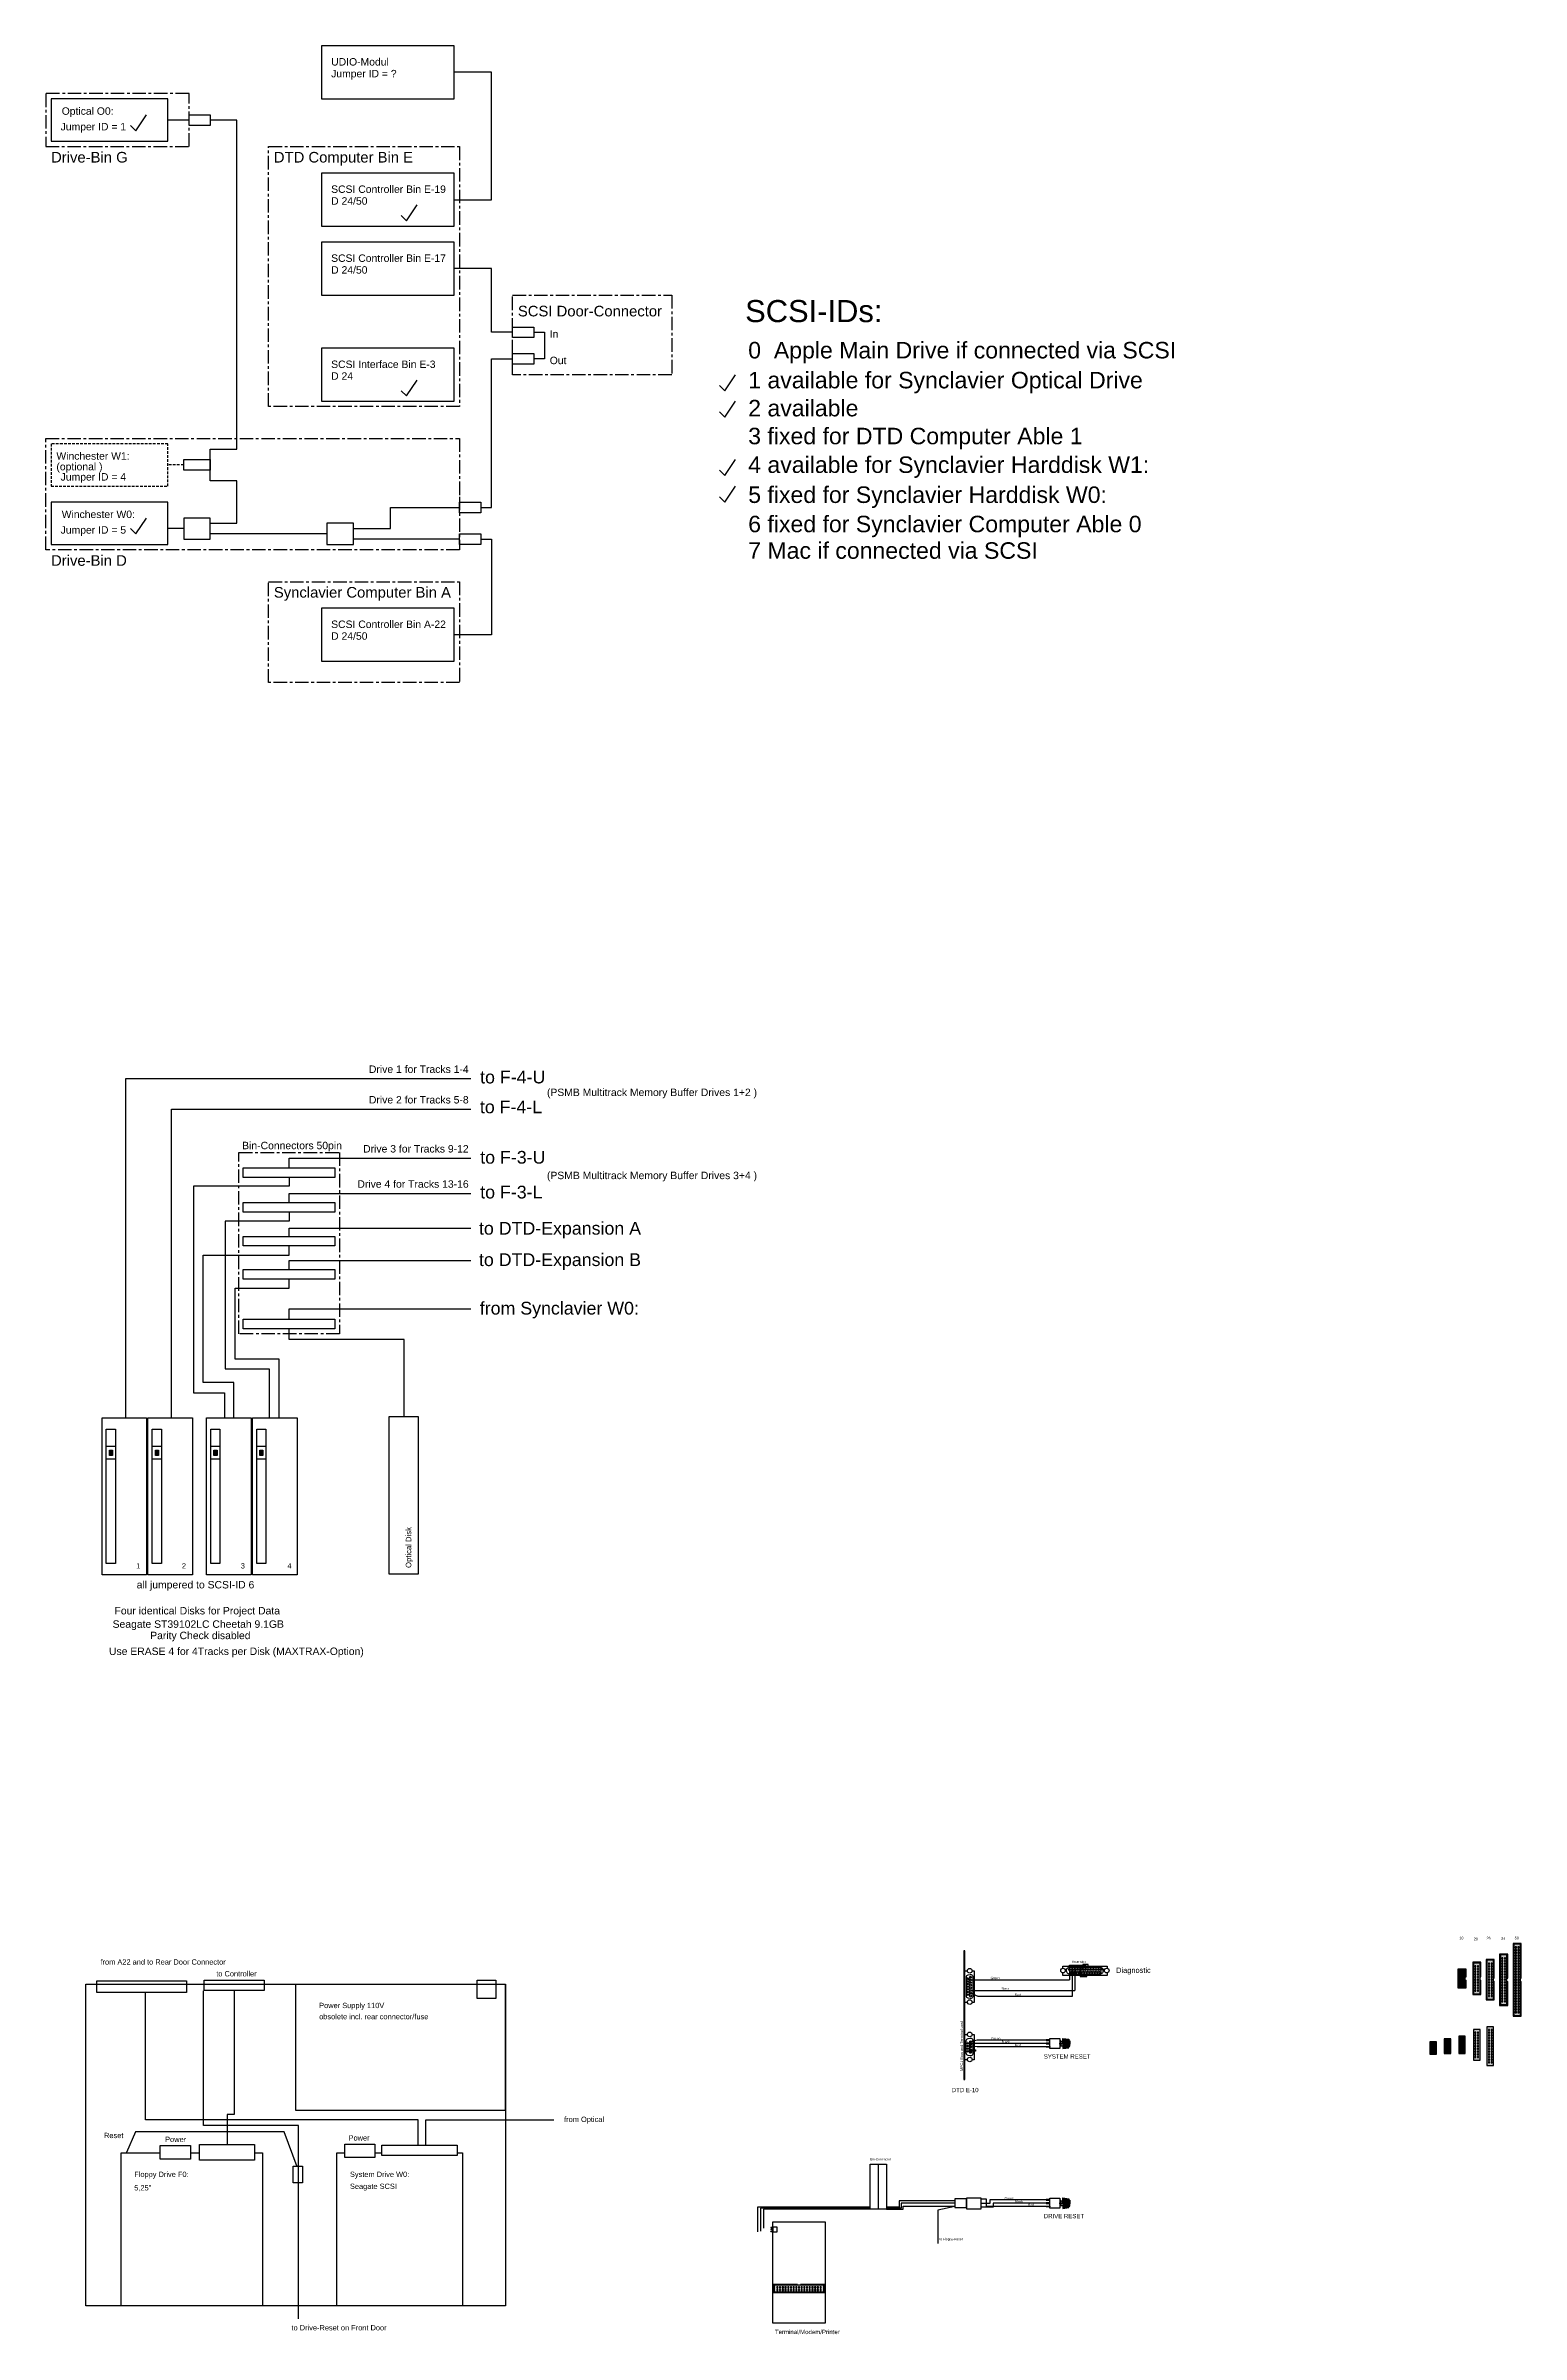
# Model space of a CAD drawing. Header units: millimetres. Extents: x -4275 to 1791, y -353 to 2461.
# Drawn here: x -4275 to -2885, y -106 to 2051 of the extents above; entities that cross this region are included whole.
import ezdxf
from ezdxf.enums import TextEntityAlignment as Align

# ---------------------------------------------------------------- set-up
doc = ezdxf.new("R2010")
doc.units = ezdxf.units.MM
doc.header["$LTSCALE"] = 0.4
doc.linetypes.add('ACHSEN', pattern=[50.8, 31.75, -6.35, 6.35, -6.35])
doc.linetypes.add('VERDECKT', pattern=[9.525, 6.35, -3.175])
doc.styles.get("Standard").update_dxf_attribs({"font": 'ARIALUNI.ttf'})

msp = doc.modelspace()

# ---------------------------------------------------------------- texts
for s, height, p in [('Jumper ID = ?', 7, (-4006.4, 2021.1)), ('UDIO-Modul', 7, (-4006.4, 2032.2)), ('Optical O0:', 7, (-4260.4, 1985.8)), ('Jumper ID = 1', 7, (-4261.4, 1971.1)), ('Drive-Bin G', 10, (-4270.4, 1940.8)), ('DTD Computer Bin E', 10, (-4060.4, 1940.8)), ('SCSI Controller Bin E-19', 7, (-4006.4, 1912.2)), ('D 24/50', 7, (-4006.4, 1901.1)), ('SCSI Controller Bin E-17', 7, (-4006.4, 1847.2)), ('D 24/50', 7, (-4006.4, 1836.1)), ('SCSI-IDs:', 20.84, (-3616.2, 1790.4)), ('SCSI Door-Connector', 10, (-3830.4, 1795.8)), ('In', 7, (-3800.4, 1775.8)), ('SCSI Interface Bin E-3', 7, (-4006.4, 1747.2)), ('Out', 7, (-3800.4, 1750.8)), ('D 24', 7, (-4006.4, 1736.1)), ('1 available for Synclavier Optical Drive', 15.556, (-3613.3, 1728)), ('2 available', 15.556, (-3613.3, 1701.6)), ('3 fixed for DTD Computer Able 1', 15.556, (-3613.3, 1675.3)), ('Winchester W1:', 7, (-4265.4, 1660.8)), ('4 available for Synclavier Harddisk W1:', 15.556, (-3613.3, 1648.3)), ('(optional )', 7, (-4265.4, 1650.8)), ('Jumper ID = 4', 7, (-4261.4, 1641.1)), ('5 fixed for Synclavier Harddisk W0:', 15.556, (-3613.3, 1620)), ('Jumper ID = 5', 7, (-4261.4, 1591.1)), ('Winchester W0:', 7, (-4260.4, 1605.8)), ('6 fixed for Synclavier Computer Able 0', 15.556, (-3613.3, 1592.4)), ('Drive-Bin D', 10, (-4270.4, 1560.8)), ('Synclavier Computer Bin A', 10, (-4060.4, 1530.8)), ('SCSI Controller Bin A-22', 7, (-4006.4, 1502.2)), ('D 24/50', 7, (-4006.4, 1491.1)), ('to F-4-U', 12, (-3866, 1073)), ('to F-4-L', 12, (-3866.2, 1044.9)), ('(PSMB Multitrack Memory Buffer Drives 1+2 )', 7, (-3803, 1061.1)), ('Bin-Connectors 50pin', 7, (-4090.3, 1011)), ('to F-3-U', 12, (-3865.9, 997.4)), ('to F-3-L', 12, (-3865.9, 964.6)), ('(PSMB Multitrack Memory Buffer Drives 3+4 )', 7, (-3803, 982.8)), ('to DTD-Expansion A', 12, (-3867.1, 930.5)), ('to DTD-Expansion B', 12, (-3867.1, 900.9)), ('from Synclavier W0:', 12, (-3866.3, 855.2)), ('1', 5, (-4190.2, 615.9)), ('all jumpered to SCSI-ID 6', 7, (-4189.7, 597.1)), ('2', 5, (-4147.1, 615.9)), ('3', 5, (-4091.6, 615.9)), ('4', 5, (-4047.6, 615.9)), ('Seagate ST39102LC Cheetah 9.1GB', 7, (-4212.4, 560)), ('Four identical Disks for Project Data', 7, (-4210.6, 572.6)), ('Use ERASE 4 for 4Tracks per Disk (MAXTRAX-Option)', 7, (-4215.8, 534.4)), ('Parity Check disabled', 7, (-4177, 549.3)), ('10', 2.54, (-2943.1, 266.4)), ('20', 2.54, (-2929.5, 265.5)), ('26', 2.54, (-2917.4, 266.3)), ('34', 2.54, (-2903.7, 265.7)), ('50', 2.54, (-2890.9, 266.4)), ('from A22 and to Rear Door Connector', 5, (-4223.8, 242.6)), ('Diagnostic', 5, (-3266.5, 234.8)), ('to Controller', 5, (-4114.7, 231.5)), ('obsolete incl. rear connector/fuse', 5, (-4017.7, 191.1)), ('Power Supply 110V', 5, (-4017.7, 201.6)), ('SYSTEM RESET', 4.08, (-3334.7, 154)), ('DTD E-10', 4.08, (-3421.5, 122.4)), ('from Optical', 5, (-3786.8, 94.3)), ('Reset', 5, (-4220.5, 79.1)), ('Power', 5, (-4162.9, 75.4)), ('Power', 5, (-3990, 76.8)), ('Floppy Drive F0:', 5, (-4192, 42.5)), ('System Drive W0:', 5, (-3988.7, 42.5)), ('5,25"', 5, (-4192, 29.8)), ('Seagate SCSI ', 5, (-3988.7, 31.2)), ('DRIVE RESET', 4.08, (-3334.7, 3.6)), ('to Drive-Reset on Front Door', 5, (-4043.8, -102.1)), ('Terminal/Modem/Printer', 4.08, (-3588.1, -105.6))]:
    msp.add_text(s, height=height).set_placement(p)
at = {"color": 253}
for s, p in [('0  Apple Main Drive if connected via SCSI', (-3613.3, 1756.2)), ('7 Mac if connected via SCSI', (-3613.3, 1567.4))]:
    msp.add_text(s, height=15.556, dxfattribs=at).set_placement(p)
for s, p in [('Drive 1 for Tracks 1-4', (-3876.8, 1082.9)), ('Drive 2 for Tracks 5-8', (-3876.8, 1054.1)), ('Drive 3 for Tracks 9-12', (-3876.8, 1007.9)), ('Drive 4 for Tracks 13-16', (-3876.8, 974.7))]:
    msp.add_text(s, height=7).set_placement(p, align=Align.RIGHT)
msp.add_text('Optical Disk', height=5.17, rotation=90).set_placement((-3930.9, 616.4))
at = {"color": 7}
for s, height, p in [('1', 0.599, (-3312, 238.6)), ('Rear side', 2.22, (-3308, 244.2)), ('13', 0.599, (-3281.4, 238.9)), ('Green', 2.22, (-3384.8, 228.9)), ('Black', 2.22, (-3374.8, 218.9)), ('25', 0.599, (-3283.1, 234.2)), ('Red', 2.22, (-3362.1, 213)), ('Green', 2.22, (-3384.2, 171.9)), ('Black', 2.22, (-3374.3, 168.6)), ('Red', 2.22, (-3362.1, 165.6)), ('Bin-Connector', 2.215, (-3498.5, 58.1)), ('Green', 2.22, (-3371.7, 21.4)), ('Black', 2.22, (-3361.8, 18.1)), ('Red', 2.22, (-3349.6, 15.2)), ('to Floppy-Reset', 2.215, (-3433, -17.1))]:
    msp.add_text(s, height=height, dxfattribs=at).set_placement(p)
for s, p in [('15', (-3407.3, 231)), ('8', (-3402.8, 232.1)), ('1', (-3402.8, 212.5)), ('9', (-3407.1, 170.2)), ('5', (-3402.8, 171.3)), ('1', (-3402.8, 159.2))]:
    msp.add_text(s, height=0.599, rotation=270, dxfattribs=at).set_placement(p)

# ---------------------------------------------------------------- blocks, each defined once
blk = doc.blocks.new('Connector-20')
at = {"true_color": 0x7abdff}
h = blk.add_hatch(color=151, dxfattribs=at)
h.dxf.hatch_style = 1
h.paths.add_polyline_path([(6.92, 29.78), (6.92, 16.74), (7.62, 16.74), (7.62, 30.48), (0, 30.48), (0, 0), (7.62, 0), (7.62, 13.74), (6.92, 13.74), (6.92, 0.7), (0.7, 0.7), (0.7, 29.78)])
at = {"true_color": 0x389cff}
h = blk.add_hatch(color=150, dxfattribs=at)
h.dxf.hatch_style = 1
h.paths.add_polyline_path([(0.7, 29.78), (0.7, 0.7), (6.92, 0.7), (6.92, 29.78)])
h.paths.add_polyline_path([(3.04, 27.17), (3.04, 26.17), (2.04, 26.17), (2.04, 27.17)], flags=16)
h.paths.add_polyline_path([(4.58, 27.17), (5.58, 27.17), (5.58, 26.17), (4.58, 26.17)], flags=16)
h.paths.add_polyline_path([(3.04, 24.63), (3.04, 23.63), (2.04, 23.63), (2.04, 24.63)], flags=16)
h.paths.add_polyline_path([(4.58, 24.63), (5.58, 24.63), (5.58, 23.63), (4.58, 23.63)], flags=16)
h.paths.add_polyline_path([(3.04, 22.09), (3.04, 21.09), (2.04, 21.09), (2.04, 22.09)], flags=16)
h.paths.add_polyline_path([(4.58, 22.09), (5.58, 22.09), (5.58, 21.09), (4.58, 21.09)], flags=16)
h.paths.add_polyline_path([(3.04, 19.55), (3.04, 18.55), (2.04, 18.55), (2.04, 19.55)], flags=16)
h.paths.add_polyline_path([(4.58, 19.55), (5.58, 19.55), (5.58, 18.55), (4.58, 18.55)], flags=16)
h.paths.add_polyline_path([(3.04, 17.01), (3.04, 16.01), (2.04, 16.01), (2.04, 17.01)], flags=16)
h.paths.add_polyline_path([(4.58, 17.01), (5.58, 17.01), (5.58, 16.01), (4.58, 16.01)], flags=16)
h.paths.add_polyline_path([(3.04, 14.47), (3.04, 13.47), (2.04, 13.47), (2.04, 14.47)], flags=16)
h.paths.add_polyline_path([(4.58, 14.47), (5.58, 14.47), (5.58, 13.47), (4.58, 13.47)], flags=16)
h.paths.add_polyline_path([(3.04, 11.93), (3.04, 10.93), (2.04, 10.93), (2.04, 11.93)], flags=16)
h.paths.add_polyline_path([(4.58, 11.93), (5.58, 11.93), (5.58, 10.93), (4.58, 10.93)], flags=16)
h.paths.add_polyline_path([(3.04, 9.39), (3.04, 8.39), (2.04, 8.39), (2.04, 9.39)], flags=16)
h.paths.add_polyline_path([(4.58, 9.39), (5.58, 9.39), (5.58, 8.39), (4.58, 8.39)], flags=16)
h.paths.add_polyline_path([(3.04, 6.85), (3.04, 5.85), (2.04, 5.85), (2.04, 6.85)], flags=16)
h.paths.add_polyline_path([(4.58, 6.85), (5.58, 6.85), (5.58, 5.85), (4.58, 5.85)], flags=16)
h.paths.add_polyline_path([(3.04, 4.31), (3.04, 3.31), (2.04, 3.31), (2.04, 4.31)], flags=16)
h.paths.add_polyline_path([(4.58, 4.31), (5.58, 4.31), (5.58, 3.31), (4.58, 3.31)], flags=16)
for p, q in [((6.92, 16.74), (7.62, 16.74)), ((6.92, 13.74), (7.62, 13.74))]:
    blk.add_line(p, q)
blk.add_lwpolyline([(7.62, 16.74), (7.62, 30.48), (0, 30.48), (0, 0), (7.62, 0), (7.62, 13.74)])
for points in [[(6.92, 29.78), (0.7, 29.78), (0.7, 0.7), (6.92, 0.7)], [(2.04, 26.17), (3.04, 26.17), (3.04, 27.17), (2.04, 27.17)], [(2.04, 23.63), (3.04, 23.63), (3.04, 24.63), (2.04, 24.63)], [(2.04, 21.09), (3.04, 21.09), (3.04, 22.09), (2.04, 22.09)], [(4.58, 26.17), (5.58, 26.17), (5.58, 27.17), (4.58, 27.17)], [(4.58, 23.63), (5.58, 23.63), (5.58, 24.63), (4.58, 24.63)], [(4.58, 21.09), (5.58, 21.09), (5.58, 22.09), (4.58, 22.09)], [(2.04, 18.55), (3.04, 18.55), (3.04, 19.55), (2.04, 19.55)], [(2.04, 16.01), (3.04, 16.01), (3.04, 17.01), (2.04, 17.01)], [(2.04, 13.47), (3.04, 13.47), (3.04, 14.47), (2.04, 14.47)], [(2.04, 10.93), (3.04, 10.93), (3.04, 11.93), (2.04, 11.93)], [(2.04, 8.39), (3.04, 8.39), (3.04, 9.39), (2.04, 9.39)], [(2.04, 5.85), (3.04, 5.85), (3.04, 6.85), (2.04, 6.85)], [(2.04, 3.31), (3.04, 3.31), (3.04, 4.31), (2.04, 4.31)], [(4.58, 18.55), (5.58, 18.55), (5.58, 19.55), (4.58, 19.55)], [(4.58, 16.01), (5.58, 16.01), (5.58, 17.01), (4.58, 17.01)], [(4.58, 13.47), (5.58, 13.47), (5.58, 14.47), (4.58, 14.47)], [(4.58, 10.93), (5.58, 10.93), (5.58, 11.93), (4.58, 11.93)], [(4.58, 8.39), (5.58, 8.39), (5.58, 9.39), (4.58, 9.39)], [(4.58, 5.85), (5.58, 5.85), (5.58, 6.85), (4.58, 6.85)], [(4.58, 3.31), (5.58, 3.31), (5.58, 4.31), (4.58, 4.31)]]:
    blk.add_lwpolyline(points, close=True)
blk = doc.blocks.new('Connector-26')
at = {"true_color": 0x7abdff}
h = blk.add_hatch(color=151, dxfattribs=at)
h.dxf.hatch_style = 1
h.paths.add_polyline_path([(0, 38.1), (0, 0), (7.62, 0), (7.62, 17.55), (6.92, 17.55), (6.92, 0.7), (0.7, 0.7), (0.7, 37.4), (6.92, 37.4), (6.92, 20.55), (7.62, 20.55), (7.62, 38.1)])
at = {"true_color": 0x389cff}
h = blk.add_hatch(color=150, dxfattribs=at)
h.dxf.hatch_style = 1
h.paths.add_polyline_path([(0.7, 37.4), (0.7, 0.7), (6.92, 0.7), (6.92, 37.4)])
h.paths.add_polyline_path([(3.04, 34.79), (3.04, 33.79), (2.04, 33.79), (2.04, 34.79)], flags=16)
h.paths.add_polyline_path([(4.58, 34.79), (5.58, 34.79), (5.58, 33.79), (4.58, 33.79)], flags=16)
h.paths.add_polyline_path([(3.04, 32.25), (3.04, 31.25), (2.04, 31.25), (2.04, 32.25)], flags=16)
h.paths.add_polyline_path([(4.58, 32.25), (5.58, 32.25), (5.58, 31.25), (4.58, 31.25)], flags=16)
h.paths.add_polyline_path([(3.04, 29.71), (3.04, 28.71), (2.04, 28.71), (2.04, 29.71)], flags=16)
h.paths.add_polyline_path([(4.58, 29.71), (5.58, 29.71), (5.58, 28.71), (4.58, 28.71)], flags=16)
h.paths.add_polyline_path([(3.04, 27.17), (3.04, 26.17), (2.04, 26.17), (2.04, 27.17)], flags=16)
h.paths.add_polyline_path([(4.58, 27.17), (5.58, 27.17), (5.58, 26.17), (4.58, 26.17)], flags=16)
h.paths.add_polyline_path([(3.04, 24.63), (3.04, 23.63), (2.04, 23.63), (2.04, 24.63)], flags=16)
h.paths.add_polyline_path([(4.58, 24.63), (5.58, 24.63), (5.58, 23.63), (4.58, 23.63)], flags=16)
h.paths.add_polyline_path([(3.04, 22.09), (3.04, 21.09), (2.04, 21.09), (2.04, 22.09)], flags=16)
h.paths.add_polyline_path([(4.58, 22.09), (5.58, 22.09), (5.58, 21.09), (4.58, 21.09)], flags=16)
h.paths.add_polyline_path([(3.04, 19.55), (3.04, 18.55), (2.04, 18.55), (2.04, 19.55)], flags=16)
h.paths.add_polyline_path([(4.58, 19.55), (5.58, 19.55), (5.58, 18.55), (4.58, 18.55)], flags=16)
h.paths.add_polyline_path([(3.04, 17.01), (3.04, 16.01), (2.04, 16.01), (2.04, 17.01)], flags=16)
h.paths.add_polyline_path([(4.58, 17.01), (5.58, 17.01), (5.58, 16.01), (4.58, 16.01)], flags=16)
h.paths.add_polyline_path([(3.04, 14.47), (3.04, 13.47), (2.04, 13.47), (2.04, 14.47)], flags=16)
h.paths.add_polyline_path([(4.58, 14.47), (5.58, 14.47), (5.58, 13.47), (4.58, 13.47)], flags=16)
h.paths.add_polyline_path([(3.04, 11.93), (3.04, 10.93), (2.04, 10.93), (2.04, 11.93)], flags=16)
h.paths.add_polyline_path([(4.58, 11.93), (5.58, 11.93), (5.58, 10.93), (4.58, 10.93)], flags=16)
h.paths.add_polyline_path([(3.04, 9.39), (3.04, 8.39), (2.04, 8.39), (2.04, 9.39)], flags=16)
h.paths.add_polyline_path([(4.58, 9.39), (5.58, 9.39), (5.58, 8.39), (4.58, 8.39)], flags=16)
h.paths.add_polyline_path([(3.04, 6.85), (3.04, 5.85), (2.04, 5.85), (2.04, 6.85)], flags=16)
h.paths.add_polyline_path([(4.58, 6.85), (5.58, 6.85), (5.58, 5.85), (4.58, 5.85)], flags=16)
h.paths.add_polyline_path([(3.04, 4.31), (3.04, 3.31), (2.04, 3.31), (2.04, 4.31)], flags=16)
h.paths.add_polyline_path([(4.58, 4.31), (5.58, 4.31), (5.58, 3.31), (4.58, 3.31)], flags=16)
for p, q in [((6.92, 20.55), (7.62, 20.55)), ((6.92, 17.55), (7.62, 17.55))]:
    blk.add_line(p, q)
blk.add_lwpolyline([(7.62, 20.55), (7.62, 38.1), (0, 38.1), (0, 0), (7.62, 0), (7.62, 17.55)])
for points in [[(6.92, 37.4), (0.7, 37.4), (0.7, 0.7), (6.92, 0.7)], [(2.04, 33.79), (3.04, 33.79), (3.04, 34.79), (2.04, 34.79)], [(2.04, 31.25), (3.04, 31.25), (3.04, 32.25), (2.04, 32.25)], [(2.04, 28.71), (3.04, 28.71), (3.04, 29.71), (2.04, 29.71)], [(2.04, 26.17), (3.04, 26.17), (3.04, 27.17), (2.04, 27.17)], [(2.04, 23.63), (3.04, 23.63), (3.04, 24.63), (2.04, 24.63)], [(2.04, 21.09), (3.04, 21.09), (3.04, 22.09), (2.04, 22.09)], [(4.58, 33.79), (5.58, 33.79), (5.58, 34.79), (4.58, 34.79)], [(4.58, 31.25), (5.58, 31.25), (5.58, 32.25), (4.58, 32.25)], [(4.58, 28.71), (5.58, 28.71), (5.58, 29.71), (4.58, 29.71)], [(4.58, 26.17), (5.58, 26.17), (5.58, 27.17), (4.58, 27.17)], [(4.58, 23.63), (5.58, 23.63), (5.58, 24.63), (4.58, 24.63)], [(4.58, 21.09), (5.58, 21.09), (5.58, 22.09), (4.58, 22.09)], [(2.04, 18.55), (3.04, 18.55), (3.04, 19.55), (2.04, 19.55)], [(2.04, 16.01), (3.04, 16.01), (3.04, 17.01), (2.04, 17.01)], [(2.04, 13.47), (3.04, 13.47), (3.04, 14.47), (2.04, 14.47)], [(2.04, 10.93), (3.04, 10.93), (3.04, 11.93), (2.04, 11.93)], [(2.04, 8.39), (3.04, 8.39), (3.04, 9.39), (2.04, 9.39)], [(2.04, 5.85), (3.04, 5.85), (3.04, 6.85), (2.04, 6.85)], [(2.04, 3.31), (3.04, 3.31), (3.04, 4.31), (2.04, 4.31)], [(4.58, 18.55), (5.58, 18.55), (5.58, 19.55), (4.58, 19.55)], [(4.58, 16.01), (5.58, 16.01), (5.58, 17.01), (4.58, 17.01)], [(4.58, 13.47), (5.58, 13.47), (5.58, 14.47), (4.58, 14.47)], [(4.58, 10.93), (5.58, 10.93), (5.58, 11.93), (4.58, 11.93)], [(4.58, 8.39), (5.58, 8.39), (5.58, 9.39), (4.58, 9.39)], [(4.58, 5.85), (5.58, 5.85), (5.58, 6.85), (4.58, 6.85)], [(4.58, 3.31), (5.58, 3.31), (5.58, 4.31), (4.58, 4.31)]]:
    blk.add_lwpolyline(points, close=True)
blk = doc.blocks.new('Connector-34')
at = {"true_color": 0x7abdff}
h = blk.add_hatch(color=151, dxfattribs=at)
h.dxf.hatch_style = 1
h.paths.add_polyline_path([(0, 48.26), (0, 0), (7.62, 0), (7.62, 22.63), (6.92, 22.63), (6.92, 0.7), (0.7, 0.7), (0.7, 47.56), (6.92, 47.56), (6.92, 25.63), (7.62, 25.63), (7.62, 48.26)])
at = {"true_color": 0x389cff}
h = blk.add_hatch(color=150, dxfattribs=at)
h.dxf.hatch_style = 1
h.paths.add_polyline_path([(0.7, 47.56), (0.7, 0.7), (6.92, 0.7), (6.92, 47.56)])
h.paths.add_polyline_path([(5.58, 44.95), (5.58, 43.95), (4.58, 43.95), (4.58, 44.95)], flags=16)
h.paths.add_polyline_path([(3.04, 44.95), (3.04, 43.95), (2.04, 43.95), (2.04, 44.95)], flags=16)
h.paths.add_polyline_path([(5.58, 42.41), (5.58, 41.41), (4.58, 41.41), (4.58, 42.41)], flags=16)
h.paths.add_polyline_path([(3.04, 42.41), (3.04, 41.41), (2.04, 41.41), (2.04, 42.41)], flags=16)
h.paths.add_polyline_path([(5.58, 39.87), (5.58, 38.87), (4.58, 38.87), (4.58, 39.87)], flags=16)
h.paths.add_polyline_path([(3.04, 39.87), (3.04, 38.87), (2.04, 38.87), (2.04, 39.87)], flags=16)
h.paths.add_polyline_path([(5.58, 37.33), (5.58, 36.33), (4.58, 36.33), (4.58, 37.33)], flags=16)
h.paths.add_polyline_path([(3.04, 37.33), (3.04, 36.33), (2.04, 36.33), (2.04, 37.33)], flags=16)
h.paths.add_polyline_path([(5.58, 34.79), (5.58, 33.79), (4.58, 33.79), (4.58, 34.79)], flags=16)
h.paths.add_polyline_path([(3.04, 34.79), (3.04, 33.79), (2.04, 33.79), (2.04, 34.79)], flags=16)
h.paths.add_polyline_path([(5.58, 32.25), (5.58, 31.25), (4.58, 31.25), (4.58, 32.25)], flags=16)
h.paths.add_polyline_path([(3.04, 32.25), (3.04, 31.25), (2.04, 31.25), (2.04, 32.25)], flags=16)
h.paths.add_polyline_path([(5.58, 29.71), (5.58, 28.71), (4.58, 28.71), (4.58, 29.71)], flags=16)
h.paths.add_polyline_path([(3.04, 29.71), (3.04, 28.71), (2.04, 28.71), (2.04, 29.71)], flags=16)
h.paths.add_polyline_path([(5.58, 27.17), (5.58, 26.17), (4.58, 26.17), (4.58, 27.17)], flags=16)
h.paths.add_polyline_path([(3.04, 27.17), (3.04, 26.17), (2.04, 26.17), (2.04, 27.17)], flags=16)
h.paths.add_polyline_path([(5.58, 24.63), (5.58, 23.63), (4.58, 23.63), (4.58, 24.63)], flags=16)
h.paths.add_polyline_path([(3.04, 24.63), (3.04, 23.63), (2.04, 23.63), (2.04, 24.63)], flags=16)
h.paths.add_polyline_path([(5.58, 22.09), (5.58, 21.09), (4.58, 21.09), (4.58, 22.09)], flags=16)
h.paths.add_polyline_path([(3.04, 22.09), (3.04, 21.09), (2.04, 21.09), (2.04, 22.09)], flags=16)
h.paths.add_polyline_path([(5.58, 19.55), (5.58, 18.55), (4.58, 18.55), (4.58, 19.55)], flags=16)
h.paths.add_polyline_path([(3.04, 19.55), (3.04, 18.55), (2.04, 18.55), (2.04, 19.55)], flags=16)
h.paths.add_polyline_path([(5.58, 17.01), (5.58, 16.01), (4.58, 16.01), (4.58, 17.01)], flags=16)
h.paths.add_polyline_path([(3.04, 17.01), (3.04, 16.01), (2.04, 16.01), (2.04, 17.01)], flags=16)
h.paths.add_polyline_path([(5.58, 14.47), (5.58, 13.47), (4.58, 13.47), (4.58, 14.47)], flags=16)
h.paths.add_polyline_path([(3.04, 14.47), (3.04, 13.47), (2.04, 13.47), (2.04, 14.47)], flags=16)
h.paths.add_polyline_path([(5.58, 11.93), (5.58, 10.93), (4.58, 10.93), (4.58, 11.93)], flags=16)
h.paths.add_polyline_path([(3.04, 11.93), (3.04, 10.93), (2.04, 10.93), (2.04, 11.93)], flags=16)
h.paths.add_polyline_path([(5.58, 9.39), (5.58, 8.39), (4.58, 8.39), (4.58, 9.39)], flags=16)
h.paths.add_polyline_path([(3.04, 9.39), (3.04, 8.39), (2.04, 8.39), (2.04, 9.39)], flags=16)
h.paths.add_polyline_path([(5.58, 6.85), (5.58, 5.85), (4.58, 5.85), (4.58, 6.85)], flags=16)
h.paths.add_polyline_path([(3.04, 6.85), (3.04, 5.85), (2.04, 5.85), (2.04, 6.85)], flags=16)
h.paths.add_polyline_path([(5.58, 4.31), (5.58, 3.31), (4.58, 3.31), (4.58, 4.31)], flags=16)
h.paths.add_polyline_path([(3.04, 4.31), (3.04, 3.31), (2.04, 3.31), (2.04, 4.31)], flags=16)
for p, q in [((6.92, 25.63), (7.62, 25.63)), ((6.92, 22.63), (7.62, 22.63))]:
    blk.add_line(p, q)
blk.add_lwpolyline([(7.62, 25.63), (7.62, 48.26), (0, 48.26), (0, 0), (7.62, 0), (7.62, 22.63)])
for points in [[(6.92, 47.56), (0.7, 47.56), (0.7, 0.7), (6.92, 0.7)], [(2.04, 43.95), (3.04, 43.95), (3.04, 44.95), (2.04, 44.95)], [(4.58, 43.95), (5.58, 43.95), (5.58, 44.95), (4.58, 44.95)], [(2.04, 41.41), (3.04, 41.41), (3.04, 42.41), (2.04, 42.41)], [(2.04, 38.87), (3.04, 38.87), (3.04, 39.87), (2.04, 39.87)], [(2.04, 36.33), (3.04, 36.33), (3.04, 37.33), (2.04, 37.33)], [(2.04, 33.79), (3.04, 33.79), (3.04, 34.79), (2.04, 34.79)], [(2.04, 31.25), (3.04, 31.25), (3.04, 32.25), (2.04, 32.25)], [(2.04, 28.71), (3.04, 28.71), (3.04, 29.71), (2.04, 29.71)], [(2.04, 26.17), (3.04, 26.17), (3.04, 27.17), (2.04, 27.17)], [(2.04, 23.63), (3.04, 23.63), (3.04, 24.63), (2.04, 24.63)], [(2.04, 21.09), (3.04, 21.09), (3.04, 22.09), (2.04, 22.09)], [(4.58, 41.41), (5.58, 41.41), (5.58, 42.41), (4.58, 42.41)], [(4.58, 38.87), (5.58, 38.87), (5.58, 39.87), (4.58, 39.87)], [(4.58, 36.33), (5.58, 36.33), (5.58, 37.33), (4.58, 37.33)], [(4.58, 33.79), (5.58, 33.79), (5.58, 34.79), (4.58, 34.79)], [(4.58, 31.25), (5.58, 31.25), (5.58, 32.25), (4.58, 32.25)], [(4.58, 28.71), (5.58, 28.71), (5.58, 29.71), (4.58, 29.71)], [(4.58, 26.17), (5.58, 26.17), (5.58, 27.17), (4.58, 27.17)], [(4.58, 23.63), (5.58, 23.63), (5.58, 24.63), (4.58, 24.63)], [(4.58, 21.09), (5.58, 21.09), (5.58, 22.09), (4.58, 22.09)], [(2.04, 18.55), (3.04, 18.55), (3.04, 19.55), (2.04, 19.55)], [(2.04, 16.01), (3.04, 16.01), (3.04, 17.01), (2.04, 17.01)], [(2.04, 13.47), (3.04, 13.47), (3.04, 14.47), (2.04, 14.47)], [(2.04, 10.93), (3.04, 10.93), (3.04, 11.93), (2.04, 11.93)], [(2.04, 8.39), (3.04, 8.39), (3.04, 9.39), (2.04, 9.39)], [(2.04, 5.85), (3.04, 5.85), (3.04, 6.85), (2.04, 6.85)], [(2.04, 3.31), (3.04, 3.31), (3.04, 4.31), (2.04, 4.31)], [(4.58, 18.55), (5.58, 18.55), (5.58, 19.55), (4.58, 19.55)], [(4.58, 16.01), (5.58, 16.01), (5.58, 17.01), (4.58, 17.01)], [(4.58, 13.47), (5.58, 13.47), (5.58, 14.47), (4.58, 14.47)], [(4.58, 10.93), (5.58, 10.93), (5.58, 11.93), (4.58, 11.93)], [(4.58, 8.39), (5.58, 8.39), (5.58, 9.39), (4.58, 9.39)], [(4.58, 5.85), (5.58, 5.85), (5.58, 6.85), (4.58, 6.85)], [(4.58, 3.31), (5.58, 3.31), (5.58, 4.31), (4.58, 4.31)]]:
    blk.add_lwpolyline(points, close=True)
blk = doc.blocks.new('Connector-50')
at = {"true_color": 0x7abdff}
h = blk.add_hatch(color=151, dxfattribs=at)
h.dxf.hatch_style = 1
h.paths.add_polyline_path([(6.92, 67.88), (6.92, 35.79), (7.62, 35.79), (7.62, 68.58), (0, 68.58), (0, 0), (7.62, 0), (7.62, 32.79), (6.92, 32.79), (6.92, 0.7), (0.7, 0.7), (0.7, 67.88)])
at = {"true_color": 0x389cff}
h = blk.add_hatch(color=150, dxfattribs=at)
h.dxf.hatch_style = 1
h.paths.add_polyline_path([(0.7, 67.88), (0.7, 0.7), (6.92, 0.7), (6.92, 67.88)])
h.paths.add_polyline_path([(5.58, 65.27), (5.58, 64.27), (4.58, 64.27), (4.58, 65.27)], flags=16)
h.paths.add_polyline_path([(3.04, 65.27), (3.04, 64.27), (2.04, 64.27), (2.04, 65.27)], flags=16)
h.paths.add_polyline_path([(5.58, 62.73), (5.58, 61.73), (4.58, 61.73), (4.58, 62.73)], flags=16)
h.paths.add_polyline_path([(3.04, 62.73), (3.04, 61.73), (2.04, 61.73), (2.04, 62.73)], flags=16)
h.paths.add_polyline_path([(5.58, 60.19), (5.58, 59.19), (4.58, 59.19), (4.58, 60.19)], flags=16)
h.paths.add_polyline_path([(3.04, 60.19), (3.04, 59.19), (2.04, 59.19), (2.04, 60.19)], flags=16)
h.paths.add_polyline_path([(5.58, 57.65), (5.58, 56.65), (4.58, 56.65), (4.58, 57.65)], flags=16)
h.paths.add_polyline_path([(3.04, 57.65), (3.04, 56.65), (2.04, 56.65), (2.04, 57.65)], flags=16)
h.paths.add_polyline_path([(5.58, 55.11), (5.58, 54.11), (4.58, 54.11), (4.58, 55.11)], flags=16)
h.paths.add_polyline_path([(3.04, 55.11), (3.04, 54.11), (2.04, 54.11), (2.04, 55.11)], flags=16)
h.paths.add_polyline_path([(5.58, 52.57), (5.58, 51.57), (4.58, 51.57), (4.58, 52.57)], flags=16)
h.paths.add_polyline_path([(3.04, 52.57), (3.04, 51.57), (2.04, 51.57), (2.04, 52.57)], flags=16)
h.paths.add_polyline_path([(5.58, 50.03), (5.58, 49.03), (4.58, 49.03), (4.58, 50.03)], flags=16)
h.paths.add_polyline_path([(3.04, 50.03), (3.04, 49.03), (2.04, 49.03), (2.04, 50.03)], flags=16)
h.paths.add_polyline_path([(5.58, 47.49), (5.58, 46.49), (4.58, 46.49), (4.58, 47.49)], flags=16)
h.paths.add_polyline_path([(3.04, 47.49), (3.04, 46.49), (2.04, 46.49), (2.04, 47.49)], flags=16)
h.paths.add_polyline_path([(5.58, 44.95), (5.58, 43.95), (4.58, 43.95), (4.58, 44.95)], flags=16)
h.paths.add_polyline_path([(3.04, 44.95), (3.04, 43.95), (2.04, 43.95), (2.04, 44.95)], flags=16)
h.paths.add_polyline_path([(5.58, 42.41), (5.58, 41.41), (4.58, 41.41), (4.58, 42.41)], flags=16)
h.paths.add_polyline_path([(3.04, 42.41), (3.04, 41.41), (2.04, 41.41), (2.04, 42.41)], flags=16)
h.paths.add_polyline_path([(5.58, 39.87), (5.58, 38.87), (4.58, 38.87), (4.58, 39.87)], flags=16)
h.paths.add_polyline_path([(3.04, 39.87), (3.04, 38.87), (2.04, 38.87), (2.04, 39.87)], flags=16)
h.paths.add_polyline_path([(5.58, 37.33), (5.58, 36.33), (4.58, 36.33), (4.58, 37.33)], flags=16)
h.paths.add_polyline_path([(3.04, 37.33), (3.04, 36.33), (2.04, 36.33), (2.04, 37.33)], flags=16)
h.paths.add_polyline_path([(5.58, 34.79), (5.58, 33.79), (4.58, 33.79), (4.58, 34.79)], flags=16)
h.paths.add_polyline_path([(3.04, 34.79), (3.04, 33.79), (2.04, 33.79), (2.04, 34.79)], flags=16)
h.paths.add_polyline_path([(5.58, 32.25), (5.58, 31.25), (4.58, 31.25), (4.58, 32.25)], flags=16)
h.paths.add_polyline_path([(3.04, 32.25), (3.04, 31.25), (2.04, 31.25), (2.04, 32.25)], flags=16)
h.paths.add_polyline_path([(5.58, 29.71), (5.58, 28.71), (4.58, 28.71), (4.58, 29.71)], flags=16)
h.paths.add_polyline_path([(3.04, 29.71), (3.04, 28.71), (2.04, 28.71), (2.04, 29.71)], flags=16)
h.paths.add_polyline_path([(5.58, 27.17), (5.58, 26.17), (4.58, 26.17), (4.58, 27.17)], flags=16)
h.paths.add_polyline_path([(3.04, 27.17), (3.04, 26.17), (2.04, 26.17), (2.04, 27.17)], flags=16)
h.paths.add_polyline_path([(5.58, 24.63), (5.58, 23.63), (4.58, 23.63), (4.58, 24.63)], flags=16)
h.paths.add_polyline_path([(3.04, 24.63), (3.04, 23.63), (2.04, 23.63), (2.04, 24.63)], flags=16)
h.paths.add_polyline_path([(5.58, 22.09), (5.58, 21.09), (4.58, 21.09), (4.58, 22.09)], flags=16)
h.paths.add_polyline_path([(3.04, 22.09), (3.04, 21.09), (2.04, 21.09), (2.04, 22.09)], flags=16)
h.paths.add_polyline_path([(5.58, 19.55), (5.58, 18.55), (4.58, 18.55), (4.58, 19.55)], flags=16)
h.paths.add_polyline_path([(3.04, 19.55), (3.04, 18.55), (2.04, 18.55), (2.04, 19.55)], flags=16)
h.paths.add_polyline_path([(5.58, 17.01), (5.58, 16.01), (4.58, 16.01), (4.58, 17.01)], flags=16)
h.paths.add_polyline_path([(3.04, 17.01), (3.04, 16.01), (2.04, 16.01), (2.04, 17.01)], flags=16)
h.paths.add_polyline_path([(5.58, 14.47), (5.58, 13.47), (4.58, 13.47), (4.58, 14.47)], flags=16)
h.paths.add_polyline_path([(3.04, 14.47), (3.04, 13.47), (2.04, 13.47), (2.04, 14.47)], flags=16)
h.paths.add_polyline_path([(5.58, 11.93), (5.58, 10.93), (4.58, 10.93), (4.58, 11.93)], flags=16)
h.paths.add_polyline_path([(3.04, 11.93), (3.04, 10.93), (2.04, 10.93), (2.04, 11.93)], flags=16)
h.paths.add_polyline_path([(5.58, 9.39), (5.58, 8.39), (4.58, 8.39), (4.58, 9.39)], flags=16)
h.paths.add_polyline_path([(3.04, 9.39), (3.04, 8.39), (2.04, 8.39), (2.04, 9.39)], flags=16)
h.paths.add_polyline_path([(5.58, 6.85), (5.58, 5.85), (4.58, 5.85), (4.58, 6.85)], flags=16)
h.paths.add_polyline_path([(3.04, 6.85), (3.04, 5.85), (2.04, 5.85), (2.04, 6.85)], flags=16)
h.paths.add_polyline_path([(5.58, 4.31), (5.58, 3.31), (4.58, 3.31), (4.58, 4.31)], flags=16)
h.paths.add_polyline_path([(3.04, 4.31), (3.04, 3.31), (2.04, 3.31), (2.04, 4.31)], flags=16)
for p, q in [((6.92, 35.79), (7.62, 35.79)), ((6.92, 32.79), (7.62, 32.79))]:
    blk.add_line(p, q)
blk.add_lwpolyline([(7.62, 35.79), (7.62, 68.58), (0, 68.58), (0, 0), (7.62, 0), (7.62, 32.79)])
for points in [[(6.92, 67.88), (0.7, 67.88), (0.7, 0.7), (6.92, 0.7)], [(2.04, 64.27), (3.04, 64.27), (3.04, 65.27), (2.04, 65.27)], [(4.58, 64.27), (5.58, 64.27), (5.58, 65.27), (4.58, 65.27)], [(2.04, 61.73), (3.04, 61.73), (3.04, 62.73), (2.04, 62.73)], [(2.04, 59.19), (3.04, 59.19), (3.04, 60.19), (2.04, 60.19)], [(2.04, 56.65), (3.04, 56.65), (3.04, 57.65), (2.04, 57.65)], [(2.04, 54.11), (3.04, 54.11), (3.04, 55.11), (2.04, 55.11)], [(2.04, 51.57), (3.04, 51.57), (3.04, 52.57), (2.04, 52.57)], [(2.04, 49.03), (3.04, 49.03), (3.04, 50.03), (2.04, 50.03)], [(2.04, 46.49), (3.04, 46.49), (3.04, 47.49), (2.04, 47.49)], [(2.04, 43.95), (3.04, 43.95), (3.04, 44.95), (2.04, 44.95)], [(4.58, 61.73), (5.58, 61.73), (5.58, 62.73), (4.58, 62.73)], [(4.58, 59.19), (5.58, 59.19), (5.58, 60.19), (4.58, 60.19)], [(4.58, 56.65), (5.58, 56.65), (5.58, 57.65), (4.58, 57.65)], [(4.58, 54.11), (5.58, 54.11), (5.58, 55.11), (4.58, 55.11)], [(4.58, 51.57), (5.58, 51.57), (5.58, 52.57), (4.58, 52.57)], [(4.58, 49.03), (5.58, 49.03), (5.58, 50.03), (4.58, 50.03)], [(4.58, 46.49), (5.58, 46.49), (5.58, 47.49), (4.58, 47.49)], [(4.58, 43.95), (5.58, 43.95), (5.58, 44.95), (4.58, 44.95)], [(2.04, 41.41), (3.04, 41.41), (3.04, 42.41), (2.04, 42.41)], [(2.04, 38.87), (3.04, 38.87), (3.04, 39.87), (2.04, 39.87)], [(2.04, 36.33), (3.04, 36.33), (3.04, 37.33), (2.04, 37.33)], [(2.04, 33.79), (3.04, 33.79), (3.04, 34.79), (2.04, 34.79)], [(2.04, 31.25), (3.04, 31.25), (3.04, 32.25), (2.04, 32.25)], [(2.04, 28.71), (3.04, 28.71), (3.04, 29.71), (2.04, 29.71)], [(2.04, 26.17), (3.04, 26.17), (3.04, 27.17), (2.04, 27.17)], [(2.04, 23.63), (3.04, 23.63), (3.04, 24.63), (2.04, 24.63)], [(2.04, 21.09), (3.04, 21.09), (3.04, 22.09), (2.04, 22.09)], [(4.58, 41.41), (5.58, 41.41), (5.58, 42.41), (4.58, 42.41)], [(4.58, 38.87), (5.58, 38.87), (5.58, 39.87), (4.58, 39.87)], [(4.58, 36.33), (5.58, 36.33), (5.58, 37.33), (4.58, 37.33)], [(4.58, 33.79), (5.58, 33.79), (5.58, 34.79), (4.58, 34.79)], [(4.58, 31.25), (5.58, 31.25), (5.58, 32.25), (4.58, 32.25)], [(4.58, 28.71), (5.58, 28.71), (5.58, 29.71), (4.58, 29.71)], [(4.58, 26.17), (5.58, 26.17), (5.58, 27.17), (4.58, 27.17)], [(4.58, 23.63), (5.58, 23.63), (5.58, 24.63), (4.58, 24.63)], [(4.58, 21.09), (5.58, 21.09), (5.58, 22.09), (4.58, 22.09)], [(2.04, 18.55), (3.04, 18.55), (3.04, 19.55), (2.04, 19.55)], [(2.04, 16.01), (3.04, 16.01), (3.04, 17.01), (2.04, 17.01)], [(2.04, 13.47), (3.04, 13.47), (3.04, 14.47), (2.04, 14.47)], [(2.04, 10.93), (3.04, 10.93), (3.04, 11.93), (2.04, 11.93)], [(2.04, 8.39), (3.04, 8.39), (3.04, 9.39), (2.04, 9.39)], [(2.04, 5.85), (3.04, 5.85), (3.04, 6.85), (2.04, 6.85)], [(2.04, 3.31), (3.04, 3.31), (3.04, 4.31), (2.04, 4.31)], [(4.58, 18.55), (5.58, 18.55), (5.58, 19.55), (4.58, 19.55)], [(4.58, 16.01), (5.58, 16.01), (5.58, 17.01), (4.58, 17.01)], [(4.58, 13.47), (5.58, 13.47), (5.58, 14.47), (4.58, 14.47)], [(4.58, 10.93), (5.58, 10.93), (5.58, 11.93), (4.58, 11.93)], [(4.58, 8.39), (5.58, 8.39), (5.58, 9.39), (4.58, 9.39)], [(4.58, 5.85), (5.58, 5.85), (5.58, 6.85), (4.58, 6.85)], [(4.58, 3.31), (5.58, 3.31), (5.58, 4.31), (4.58, 4.31)]]:
    blk.add_lwpolyline(points, close=True)
blk = doc.blocks.new('Connector-10')
at = {"true_color": 0x7abdff}
h = blk.add_hatch(color=151, dxfattribs=at)
h.dxf.hatch_style = 1
h.paths.add_polyline_path([(6.92, 17.08), (6.92, 10.39), (7.62, 10.39), (7.62, 17.78), (0, 17.78), (0, 0), (7.62, 0), (7.62, 7.39), (6.92, 7.39), (6.92, 0.7), (0.7, 0.7), (0.7, 17.08)])
at = {"true_color": 0x389cff}
h = blk.add_hatch(color=150, dxfattribs=at)
h.dxf.hatch_style = 1
h.paths.add_polyline_path([(0.7, 17.08), (0.7, 0.7), (6.92, 0.7), (6.92, 17.08)])
h.paths.add_polyline_path([(3.04, 14.47), (3.04, 13.47), (2.04, 13.47), (2.04, 14.47)], flags=16)
h.paths.add_polyline_path([(4.58, 14.47), (5.58, 14.47), (5.58, 13.47), (4.58, 13.47)], flags=16)
h.paths.add_polyline_path([(3.04, 11.93), (3.04, 10.93), (2.04, 10.93), (2.04, 11.93)], flags=16)
h.paths.add_polyline_path([(4.58, 11.93), (5.58, 11.93), (5.58, 10.93), (4.58, 10.93)], flags=16)
h.paths.add_polyline_path([(3.04, 9.39), (3.04, 8.39), (2.04, 8.39), (2.04, 9.39)], flags=16)
h.paths.add_polyline_path([(4.58, 9.39), (5.58, 9.39), (5.58, 8.39), (4.58, 8.39)], flags=16)
h.paths.add_polyline_path([(3.04, 6.85), (3.04, 5.85), (2.04, 5.85), (2.04, 6.85)], flags=16)
h.paths.add_polyline_path([(4.58, 6.85), (5.58, 6.85), (5.58, 5.85), (4.58, 5.85)], flags=16)
h.paths.add_polyline_path([(3.04, 4.31), (3.04, 3.31), (2.04, 3.31), (2.04, 4.31)], flags=16)
h.paths.add_polyline_path([(4.58, 4.31), (5.58, 4.31), (5.58, 3.31), (4.58, 3.31)], flags=16)
for p, q in [((6.92, 10.39), (7.62, 10.39)), ((6.92, 7.39), (7.62, 7.39))]:
    blk.add_line(p, q)
blk.add_lwpolyline([(7.62, 10.39), (7.62, 17.78), (0, 17.78), (0, 0), (7.62, 0), (7.62, 7.39)])
for points in [[(6.92, 17.08), (0.7, 17.08), (0.7, 0.7), (6.92, 0.7)], [(2.04, 13.47), (3.04, 13.47), (3.04, 14.47), (2.04, 14.47)], [(2.04, 10.93), (3.04, 10.93), (3.04, 11.93), (2.04, 11.93)], [(2.04, 8.39), (3.04, 8.39), (3.04, 9.39), (2.04, 9.39)], [(2.04, 5.85), (3.04, 5.85), (3.04, 6.85), (2.04, 6.85)], [(2.04, 3.31), (3.04, 3.31), (3.04, 4.31), (2.04, 4.31)], [(4.58, 13.47), (5.58, 13.47), (5.58, 14.47), (4.58, 14.47)], [(4.58, 10.93), (5.58, 10.93), (5.58, 11.93), (4.58, 11.93)], [(4.58, 8.39), (5.58, 8.39), (5.58, 9.39), (4.58, 9.39)], [(4.58, 5.85), (5.58, 5.85), (5.58, 6.85), (4.58, 6.85)], [(4.58, 3.31), (5.58, 3.31), (5.58, 4.31), (4.58, 4.31)]]:
    blk.add_lwpolyline(points, close=True)
blk = doc.blocks.new('Festplatte')
h = blk.add_hatch(color=3)
h.dxf.hatch_style = 1
h.paths.add_polyline_path([(7, 112.6), (9.9, 112.6), (9.9, 117.6), (7, 117.6)])
for points in [[(0, 148), (42, 148), (42, 0), (0, 0)], [(4, 137.4), (12.7, 137.4), (12.7, 10.6), (4, 10.6)], [(4, 121.3), (12.7, 121.3), (12.7, 108.9), (4, 108.9)], [(7, 117.6), (9.9, 117.6), (9.9, 112.6), (7, 112.6)]]:
    blk.add_lwpolyline(points, close=True)
blk = doc.blocks.new('Karte-3HE')
blk.add_lwpolyline([(-0.5, 0), (0.5, 0), (0.5, 121.4), (-0.5, 121.4)], close=True)
blk.add_attdef('CARD', (-1.4, 8.3), '', height=2.5, rotation=90)
blk = doc.blocks.new('RS422')
for points in [[(0, 9.5), (0, 12.5), (34.3, 12.5), (34.3, 9.5)], [(34.3, 3.4), (34.3, 0), (0, 0), (0, 3.3)]]:
    blk.add_lwpolyline(points)
blk.add_lwpolyline([(7.7, 10.5), (26, 10.5, -0.482196), (28.9, 6.8), (28.3, 4.2, -0.34935), (25.4, 1.8), (8.3, 1.8, -0.34935), (5.4, 4.2), (4.8, 6.8, -0.482196)], format="xyb", close=True)
for centre in [(0, 6.4), (33.7, 6.4)]:
    blk.add_circle(centre, 3.11)
blk = doc.blocks.new('RS232')
for points in [[(0, 9.5), (0, 12.5), (59.5, 12.5), (59.5, 9.5)], [(59.5, 3.4), (59.5, 0), (0, 0), (0, 3.3)]]:
    blk.add_lwpolyline(points)
blk.add_lwpolyline([(7.7, 10.5), (51.2, 10.5, -0.482196), (54.1, 6.8), (53.5, 4.2, -0.34935), (50.5, 1.8), (8.3, 1.8, -0.34935), (5.4, 4.2), (4.8, 6.8, -0.482196)], format="xyb", close=True)
for centre in [(0, 6.4), (58.9, 6.4)]:
    blk.add_circle(centre, 3.11)
blk = doc.blocks.new('Connector-B-8')
h = blk.add_hatch(color=253)
h.dxf.hatch_style = 1
h.paths.add_polyline_path([(6.22, 13.84), (0, 13.84), (0, 0), (6.22, 0)])
h.paths.add_polyline_path([(3.88, 2.61), (4.88, 2.61), (4.88, 3.61), (3.88, 3.61)], flags=16)
h.paths.add_polyline_path([(1.34, 2.61), (2.34, 2.61), (2.34, 3.61), (1.34, 3.61)], flags=16)
h.paths.add_polyline_path([(3.88, 5.15), (4.88, 5.15), (4.88, 6.15), (3.88, 6.15)], flags=16)
h.paths.add_polyline_path([(1.34, 5.15), (2.34, 5.15), (2.34, 6.15), (1.34, 6.15)], flags=16)
h.paths.add_polyline_path([(3.88, 7.69), (4.88, 7.69), (4.88, 8.69), (3.88, 8.69)], flags=16)
h.paths.add_polyline_path([(1.34, 7.69), (2.34, 7.69), (2.34, 8.69), (1.34, 8.69)], flags=16)
h.paths.add_polyline_path([(3.88, 10.23), (4.88, 10.23), (4.88, 11.23), (3.88, 11.23)], flags=16)
h.paths.add_polyline_path([(1.34, 10.23), (2.34, 10.23), (2.34, 11.23), (1.34, 11.23)], flags=16)
for points in [[(6.22, 13.84), (0, 13.84), (0, 0), (6.22, 0)], [(1.34, 10.23), (2.34, 10.23), (2.34, 11.23), (1.34, 11.23)], [(1.34, 7.69), (2.34, 7.69), (2.34, 8.69), (1.34, 8.69)], [(1.34, 5.15), (2.34, 5.15), (2.34, 6.15), (1.34, 6.15)], [(1.34, 2.61), (2.34, 2.61), (2.34, 3.61), (1.34, 3.61)], [(3.88, 10.23), (4.88, 10.23), (4.88, 11.23), (3.88, 11.23)], [(3.88, 7.69), (4.88, 7.69), (4.88, 8.69), (3.88, 8.69)], [(3.88, 5.15), (4.88, 5.15), (4.88, 6.15), (3.88, 6.15)], [(3.88, 2.61), (4.88, 2.61), (4.88, 3.61), (3.88, 3.61)]]:
    blk.add_lwpolyline(points, close=True)
blk = doc.blocks.new('Connector-B-10')
h = blk.add_hatch(color=253)
h.dxf.hatch_style = 1
h.paths.add_polyline_path([(0, 16.38), (0, 0), (6.22, 0), (6.22, 16.38)])
h.paths.add_polyline_path([(2.34, 13.77), (2.34, 12.77), (1.34, 12.77), (1.34, 13.77)], flags=16)
h.paths.add_polyline_path([(3.88, 13.77), (4.88, 13.77), (4.88, 12.77), (3.88, 12.77)], flags=16)
h.paths.add_polyline_path([(2.34, 11.23), (2.34, 10.23), (1.34, 10.23), (1.34, 11.23)], flags=16)
h.paths.add_polyline_path([(3.88, 11.23), (4.88, 11.23), (4.88, 10.23), (3.88, 10.23)], flags=16)
h.paths.add_polyline_path([(2.34, 8.69), (2.34, 7.69), (1.34, 7.69), (1.34, 8.69)], flags=16)
h.paths.add_polyline_path([(3.88, 8.69), (4.88, 8.69), (4.88, 7.69), (3.88, 7.69)], flags=16)
h.paths.add_polyline_path([(2.34, 6.15), (2.34, 5.15), (1.34, 5.15), (1.34, 6.15)], flags=16)
h.paths.add_polyline_path([(3.88, 6.15), (4.88, 6.15), (4.88, 5.15), (3.88, 5.15)], flags=16)
h.paths.add_polyline_path([(2.34, 3.61), (2.34, 2.61), (1.34, 2.61), (1.34, 3.61)], flags=16)
h.paths.add_polyline_path([(3.88, 3.61), (4.88, 3.61), (4.88, 2.61), (3.88, 2.61)], flags=16)
for points in [[(6.22, 16.38), (0, 16.38), (0, 0), (6.22, 0)], [(1.34, 12.77), (2.34, 12.77), (2.34, 13.77), (1.34, 13.77)], [(1.34, 10.23), (2.34, 10.23), (2.34, 11.23), (1.34, 11.23)], [(1.34, 7.69), (2.34, 7.69), (2.34, 8.69), (1.34, 8.69)], [(1.34, 5.15), (2.34, 5.15), (2.34, 6.15), (1.34, 6.15)], [(1.34, 2.61), (2.34, 2.61), (2.34, 3.61), (1.34, 3.61)], [(3.88, 12.77), (4.88, 12.77), (4.88, 13.77), (3.88, 13.77)], [(3.88, 10.23), (4.88, 10.23), (4.88, 11.23), (3.88, 11.23)], [(3.88, 7.69), (4.88, 7.69), (4.88, 8.69), (3.88, 8.69)], [(3.88, 5.15), (4.88, 5.15), (4.88, 6.15), (3.88, 6.15)], [(3.88, 2.61), (4.88, 2.61), (4.88, 3.61), (3.88, 3.61)]]:
    blk.add_lwpolyline(points, close=True)
blk = doc.blocks.new('Connector-B-20')
h = blk.add_hatch(color=253)
h.dxf.hatch_style = 1
h.paths.add_polyline_path([(0, 29.08), (0, 0), (6.22, 0), (6.22, 29.08)])
h.paths.add_polyline_path([(2.34, 26.47), (2.34, 25.47), (1.34, 25.47), (1.34, 26.47)], flags=16)
h.paths.add_polyline_path([(3.88, 26.47), (4.88, 26.47), (4.88, 25.47), (3.88, 25.47)], flags=16)
h.paths.add_polyline_path([(2.34, 23.93), (2.34, 22.93), (1.34, 22.93), (1.34, 23.93)], flags=16)
h.paths.add_polyline_path([(3.88, 23.93), (4.88, 23.93), (4.88, 22.93), (3.88, 22.93)], flags=16)
h.paths.add_polyline_path([(2.34, 21.39), (2.34, 20.39), (1.34, 20.39), (1.34, 21.39)], flags=16)
h.paths.add_polyline_path([(3.88, 21.39), (4.88, 21.39), (4.88, 20.39), (3.88, 20.39)], flags=16)
h.paths.add_polyline_path([(2.34, 18.85), (2.34, 17.85), (1.34, 17.85), (1.34, 18.85)], flags=16)
h.paths.add_polyline_path([(3.88, 18.85), (4.88, 18.85), (4.88, 17.85), (3.88, 17.85)], flags=16)
h.paths.add_polyline_path([(2.34, 16.31), (2.34, 15.31), (1.34, 15.31), (1.34, 16.31)], flags=16)
h.paths.add_polyline_path([(3.88, 16.31), (4.88, 16.31), (4.88, 15.31), (3.88, 15.31)], flags=16)
h.paths.add_polyline_path([(2.34, 13.77), (2.34, 12.77), (1.34, 12.77), (1.34, 13.77)], flags=16)
h.paths.add_polyline_path([(3.88, 13.77), (4.88, 13.77), (4.88, 12.77), (3.88, 12.77)], flags=16)
h.paths.add_polyline_path([(2.34, 11.23), (2.34, 10.23), (1.34, 10.23), (1.34, 11.23)], flags=16)
h.paths.add_polyline_path([(3.88, 11.23), (4.88, 11.23), (4.88, 10.23), (3.88, 10.23)], flags=16)
h.paths.add_polyline_path([(2.34, 8.69), (2.34, 7.69), (1.34, 7.69), (1.34, 8.69)], flags=16)
h.paths.add_polyline_path([(3.88, 8.69), (4.88, 8.69), (4.88, 7.69), (3.88, 7.69)], flags=16)
h.paths.add_polyline_path([(2.34, 6.15), (2.34, 5.15), (1.34, 5.15), (1.34, 6.15)], flags=16)
h.paths.add_polyline_path([(3.88, 6.15), (4.88, 6.15), (4.88, 5.15), (3.88, 5.15)], flags=16)
h.paths.add_polyline_path([(2.34, 3.61), (2.34, 2.61), (1.34, 2.61), (1.34, 3.61)], flags=16)
h.paths.add_polyline_path([(3.88, 3.61), (4.88, 3.61), (4.88, 2.61), (3.88, 2.61)], flags=16)
for points in [[(6.22, 29.08), (0, 29.08), (0, 0), (6.22, 0)], [(1.34, 25.47), (2.34, 25.47), (2.34, 26.47), (1.34, 26.47)], [(1.34, 22.93), (2.34, 22.93), (2.34, 23.93), (1.34, 23.93)], [(3.88, 25.47), (4.88, 25.47), (4.88, 26.47), (3.88, 26.47)], [(3.88, 22.93), (4.88, 22.93), (4.88, 23.93), (3.88, 23.93)], [(1.34, 20.39), (2.34, 20.39), (2.34, 21.39), (1.34, 21.39)], [(1.34, 17.85), (2.34, 17.85), (2.34, 18.85), (1.34, 18.85)], [(1.34, 15.31), (2.34, 15.31), (2.34, 16.31), (1.34, 16.31)], [(1.34, 12.77), (2.34, 12.77), (2.34, 13.77), (1.34, 13.77)], [(1.34, 10.23), (2.34, 10.23), (2.34, 11.23), (1.34, 11.23)], [(1.34, 7.69), (2.34, 7.69), (2.34, 8.69), (1.34, 8.69)], [(1.34, 5.15), (2.34, 5.15), (2.34, 6.15), (1.34, 6.15)], [(1.34, 2.61), (2.34, 2.61), (2.34, 3.61), (1.34, 3.61)], [(3.88, 20.39), (4.88, 20.39), (4.88, 21.39), (3.88, 21.39)], [(3.88, 17.85), (4.88, 17.85), (4.88, 18.85), (3.88, 18.85)], [(3.88, 15.31), (4.88, 15.31), (4.88, 16.31), (3.88, 16.31)], [(3.88, 12.77), (4.88, 12.77), (4.88, 13.77), (3.88, 13.77)], [(3.88, 10.23), (4.88, 10.23), (4.88, 11.23), (3.88, 11.23)], [(3.88, 7.69), (4.88, 7.69), (4.88, 8.69), (3.88, 8.69)], [(3.88, 5.15), (4.88, 5.15), (4.88, 6.15), (3.88, 6.15)], [(3.88, 2.61), (4.88, 2.61), (4.88, 3.61), (3.88, 3.61)]]:
    blk.add_lwpolyline(points, close=True)
blk = doc.blocks.new('Connector-B-26')
h = blk.add_hatch(color=253)
h.dxf.hatch_style = 1
h.paths.add_polyline_path([(0, 36.7), (0, 0), (6.22, 0), (6.22, 36.7)])
h.paths.add_polyline_path([(2.34, 34.09), (2.34, 33.09), (1.34, 33.09), (1.34, 34.09)], flags=16)
h.paths.add_polyline_path([(3.88, 34.09), (4.88, 34.09), (4.88, 33.09), (3.88, 33.09)], flags=16)
h.paths.add_polyline_path([(2.34, 31.55), (2.34, 30.55), (1.34, 30.55), (1.34, 31.55)], flags=16)
h.paths.add_polyline_path([(3.88, 31.55), (4.88, 31.55), (4.88, 30.55), (3.88, 30.55)], flags=16)
h.paths.add_polyline_path([(2.34, 29.01), (2.34, 28.01), (1.34, 28.01), (1.34, 29.01)], flags=16)
h.paths.add_polyline_path([(3.88, 29.01), (4.88, 29.01), (4.88, 28.01), (3.88, 28.01)], flags=16)
h.paths.add_polyline_path([(2.34, 26.47), (2.34, 25.47), (1.34, 25.47), (1.34, 26.47)], flags=16)
h.paths.add_polyline_path([(3.88, 26.47), (4.88, 26.47), (4.88, 25.47), (3.88, 25.47)], flags=16)
h.paths.add_polyline_path([(2.34, 23.93), (2.34, 22.93), (1.34, 22.93), (1.34, 23.93)], flags=16)
h.paths.add_polyline_path([(3.88, 23.93), (4.88, 23.93), (4.88, 22.93), (3.88, 22.93)], flags=16)
h.paths.add_polyline_path([(2.34, 21.39), (2.34, 20.39), (1.34, 20.39), (1.34, 21.39)], flags=16)
h.paths.add_polyline_path([(3.88, 21.39), (4.88, 21.39), (4.88, 20.39), (3.88, 20.39)], flags=16)
h.paths.add_polyline_path([(2.34, 18.85), (2.34, 17.85), (1.34, 17.85), (1.34, 18.85)], flags=16)
h.paths.add_polyline_path([(3.88, 18.85), (4.88, 18.85), (4.88, 17.85), (3.88, 17.85)], flags=16)
h.paths.add_polyline_path([(2.34, 16.31), (2.34, 15.31), (1.34, 15.31), (1.34, 16.31)], flags=16)
h.paths.add_polyline_path([(3.88, 16.31), (4.88, 16.31), (4.88, 15.31), (3.88, 15.31)], flags=16)
h.paths.add_polyline_path([(2.34, 13.77), (2.34, 12.77), (1.34, 12.77), (1.34, 13.77)], flags=16)
h.paths.add_polyline_path([(3.88, 13.77), (4.88, 13.77), (4.88, 12.77), (3.88, 12.77)], flags=16)
h.paths.add_polyline_path([(2.34, 11.23), (2.34, 10.23), (1.34, 10.23), (1.34, 11.23)], flags=16)
h.paths.add_polyline_path([(3.88, 11.23), (4.88, 11.23), (4.88, 10.23), (3.88, 10.23)], flags=16)
h.paths.add_polyline_path([(2.34, 8.69), (2.34, 7.69), (1.34, 7.69), (1.34, 8.69)], flags=16)
h.paths.add_polyline_path([(3.88, 8.69), (4.88, 8.69), (4.88, 7.69), (3.88, 7.69)], flags=16)
h.paths.add_polyline_path([(2.34, 6.15), (2.34, 5.15), (1.34, 5.15), (1.34, 6.15)], flags=16)
h.paths.add_polyline_path([(3.88, 6.15), (4.88, 6.15), (4.88, 5.15), (3.88, 5.15)], flags=16)
h.paths.add_polyline_path([(2.34, 3.61), (2.34, 2.61), (1.34, 2.61), (1.34, 3.61)], flags=16)
h.paths.add_polyline_path([(3.88, 3.61), (4.88, 3.61), (4.88, 2.61), (3.88, 2.61)], flags=16)
for points in [[(6.22, 36.7), (0, 36.7), (0, 0), (6.22, 0)], [(1.34, 33.09), (2.34, 33.09), (2.34, 34.09), (1.34, 34.09)], [(1.34, 30.55), (2.34, 30.55), (2.34, 31.55), (1.34, 31.55)], [(1.34, 28.01), (2.34, 28.01), (2.34, 29.01), (1.34, 29.01)], [(1.34, 25.47), (2.34, 25.47), (2.34, 26.47), (1.34, 26.47)], [(1.34, 22.93), (2.34, 22.93), (2.34, 23.93), (1.34, 23.93)], [(3.88, 33.09), (4.88, 33.09), (4.88, 34.09), (3.88, 34.09)], [(3.88, 30.55), (4.88, 30.55), (4.88, 31.55), (3.88, 31.55)], [(3.88, 28.01), (4.88, 28.01), (4.88, 29.01), (3.88, 29.01)], [(3.88, 25.47), (4.88, 25.47), (4.88, 26.47), (3.88, 26.47)], [(3.88, 22.93), (4.88, 22.93), (4.88, 23.93), (3.88, 23.93)], [(1.34, 20.39), (2.34, 20.39), (2.34, 21.39), (1.34, 21.39)], [(1.34, 17.85), (2.34, 17.85), (2.34, 18.85), (1.34, 18.85)], [(1.34, 15.31), (2.34, 15.31), (2.34, 16.31), (1.34, 16.31)], [(1.34, 12.77), (2.34, 12.77), (2.34, 13.77), (1.34, 13.77)], [(1.34, 10.23), (2.34, 10.23), (2.34, 11.23), (1.34, 11.23)], [(1.34, 7.69), (2.34, 7.69), (2.34, 8.69), (1.34, 8.69)], [(1.34, 5.15), (2.34, 5.15), (2.34, 6.15), (1.34, 6.15)], [(1.34, 2.61), (2.34, 2.61), (2.34, 3.61), (1.34, 3.61)], [(3.88, 20.39), (4.88, 20.39), (4.88, 21.39), (3.88, 21.39)], [(3.88, 17.85), (4.88, 17.85), (4.88, 18.85), (3.88, 18.85)], [(3.88, 15.31), (4.88, 15.31), (4.88, 16.31), (3.88, 16.31)], [(3.88, 12.77), (4.88, 12.77), (4.88, 13.77), (3.88, 13.77)], [(3.88, 10.23), (4.88, 10.23), (4.88, 11.23), (3.88, 11.23)], [(3.88, 7.69), (4.88, 7.69), (4.88, 8.69), (3.88, 8.69)], [(3.88, 5.15), (4.88, 5.15), (4.88, 6.15), (3.88, 6.15)], [(3.88, 2.61), (4.88, 2.61), (4.88, 3.61), (3.88, 3.61)]]:
    blk.add_lwpolyline(points, close=True)
blk = doc.blocks.new('Connector-B-6')
h = blk.add_hatch(color=253)
h.dxf.hatch_style = 1
h.paths.add_polyline_path([(6.22, 11.8), (0, 11.8), (0, 0), (6.22, 0)])
h.paths.add_polyline_path([(3.88, 2.61), (4.88, 2.61), (4.88, 3.61), (3.88, 3.61)], flags=16)
h.paths.add_polyline_path([(1.34, 2.61), (2.34, 2.61), (2.34, 3.61), (1.34, 3.61)], flags=16)
h.paths.add_polyline_path([(3.88, 5.15), (4.88, 5.15), (4.88, 6.15), (3.88, 6.15)], flags=16)
h.paths.add_polyline_path([(1.34, 5.15), (2.34, 5.15), (2.34, 6.15), (1.34, 6.15)], flags=16)
h.paths.add_polyline_path([(3.88, 7.69), (4.88, 7.69), (4.88, 8.69), (3.88, 8.69)], flags=16)
h.paths.add_polyline_path([(1.34, 7.69), (2.34, 7.69), (2.34, 8.69), (1.34, 8.69)], flags=16)
for points in [[(6.22, 11.8), (0, 11.8), (0, 0), (6.22, 0)], [(1.34, 7.69), (2.34, 7.69), (2.34, 8.69), (1.34, 8.69)], [(1.34, 5.15), (2.34, 5.15), (2.34, 6.15), (1.34, 6.15)], [(1.34, 2.61), (2.34, 2.61), (2.34, 3.61), (1.34, 3.61)], [(3.88, 7.69), (4.88, 7.69), (4.88, 8.69), (3.88, 8.69)], [(3.88, 5.15), (4.88, 5.15), (4.88, 6.15), (3.88, 6.15)], [(3.88, 2.61), (4.88, 2.61), (4.88, 3.61), (3.88, 3.61)]]:
    blk.add_lwpolyline(points, close=True)

# ---------------------------------------------------------------- hatches: boundary and pattern name
h = msp.add_hatch(color=7)
h.dxf.hatch_style = 1
h.paths.add_polyline_path([(-3311, 172.3), (-3316.8, 173.1), (-3316.8, 168.3), (-3311, 168.3)])
h.paths.add_polyline_path([(-3311, 168.3), (-3316.8, 168.3), (-3316.8, 163.4), (-3311, 164.2)])
h = msp.add_hatch(color=1)
h.dxf.hatch_style = 1
h.paths.add_polyline_path([(-3310, 170.9), (-3311, 170.9), (-3311, 168.3), (-3310, 168.3)])
h.paths.add_polyline_path([(-3310, 168.3), (-3311, 168.3), (-3311, 165.6), (-3310, 165.6)])
h = msp.add_hatch(color=7)
h.dxf.hatch_style = 1
h.paths.add_polyline_path([(-3311, 21.8), (-3316.8, 22.7), (-3316.8, 17.8), (-3311, 17.8)])
h.paths.add_polyline_path([(-3311, 17.8), (-3316.8, 17.8), (-3316.8, 12.9), (-3311, 13.8)])
h = msp.add_hatch(color=1)
h.dxf.hatch_style = 1
h.paths.add_polyline_path([(-3310, 20.5), (-3311, 20.5), (-3311, 17.8), (-3310, 17.8)])
h.paths.add_polyline_path([(-3310, 17.8), (-3311, 17.8), (-3311, 15.1), (-3310, 15.1)])

# ---------------------------------------------------------------- linework, layer by layer
at = {"color": 7}
for p, q in [((-3310.5, 237.9), (-3310.5, 228.2)), ((-3308, 237.9), (-3308, 215.7)), ((-3305.5, 237.9), (-3305.5, 218.3)), ((-3403.6, 228.2), (-3310.5, 228.2)), ((-3403.6, 218.3), (-3305.5, 218.3)), ((-3320.3, 168.3), (-3309.4, 168.3)), ((-3318.5, 170.8), (-3319.6, 170.8)), ((-3318.5, 165.7), (-3319.6, 165.7)), ((-3318.5, 170.8), (-3318.5, 165.7)), ((-3318.5, 170.5), (-3316.8, 170.5)), ((-3318.5, 166), (-3316.8, 166)), ((-3388.7, 21.7), (-3393.8, 21.7)), ((-3388.7, 14.7), (-3388.7, 21.7)), ((-3498.4, 14.1), (-3604.6, 14.1)), ((-3604.6, 14.1), (-3604.6, -9.2)), ((-3498.4, 13.2), (-3601.8, 13.2)), ((-3601.8, 13.2), (-3601.8, -8.7)), ((-3498.4, 12.3), (-3598.9, 12.3)), ((-3598.9, 12.3), (-3598.9, -5.8)), ((-3471, 14.1), (-3483.1, 14.1)), ((-3469.1, 13.2), (-3483.1, 13.2)), ((-3483.1, 12.3), (-3467.1, 12.3)), ((-3418.5, 20.1), (-3471, 20.1)), ((-3471, 20.1), (-3471, 14.1)), ((-3418.5, 17.7), (-3469.1, 17.7)), ((-3469.1, 17.7), (-3469.1, 13.2)), ((-3467.1, 12.3), (-3467.1, 15.1)), ((-3467.1, 15.1), (-3418.5, 15.1)), ((-3385.5, 17.5), (-3393.8, 17.5)), ((-3385.5, 20.9), (-3385.5, 17.5)), ((-3320.3, 17.8), (-3309.4, 17.8)), ((-3318.5, 20.3), (-3319.6, 20.3)), ((-3318.5, 15.3), (-3319.6, 15.3)), ((-3318.5, 20.3), (-3318.5, 15.3)), ((-3318.5, 20), (-3316.8, 20)), ((-3318.5, 15.5), (-3316.8, 15.5))]:
    msp.add_line(p, q, dxfattribs=at)
for p, q in [((-4126.6, 91.1), (-4126.6, 217.9)), ((-4037.3, 91.1), (-4126.6, 91.1)), ((-4037.3, -91.2), (-4037.3, 91.1))]:
    msp.add_line(p, q)
for points in [[(-3890.4, 2050.8), (-4015.4, 2050.8), (-4015.4, 2000.8), (-3890.4, 2000.8)], [(-4160.4, 2000.8), (-4270.4, 2000.8), (-4270.4, 1960.8), (-4160.4, 1960.8)], [(-4120.4, 1975.8), (-4140.4, 1975.8), (-4140.4, 1985.8), (-4120.4, 1985.8)], [(-3890.4, 1930.8), (-4015.4, 1930.8), (-4015.4, 1880.8), (-3890.4, 1880.8)], [(-3890.4, 1865.8), (-4015.4, 1865.8), (-4015.4, 1815.8), (-3890.4, 1815.8)], [(-3815.4, 1775.8), (-3835.4, 1775.8), (-3835.4, 1785.8), (-3815.4, 1785.8)], [(-3890.4, 1765.8), (-4015.4, 1765.8), (-4015.4, 1715.8), (-3890.4, 1715.8)], [(-3815.4, 1750.8), (-3835.4, 1750.8), (-3835.4, 1760.8), (-3815.4, 1760.8)], [(-4120.4, 1650.8), (-4145.4, 1650.8), (-4145.4, 1660.8), (-4120.4, 1660.8)], [(-4160.4, 1620.8), (-4270.4, 1620.8), (-4270.4, 1580.8), (-4160.4, 1580.8)], [(-3865.4, 1610.8), (-3885.4, 1610.8), (-3885.4, 1620.8), (-3865.4, 1620.8)], [(-4120.4, 1605.8), (-4145.4, 1605.8), (-4145.4, 1585.8), (-4120.4, 1585.8)], [(-3985.4, 1600.8), (-4010.4, 1600.8), (-4010.4, 1580.8), (-3985.4, 1580.8)], [(-3865.4, 1580.8), (-3885.4, 1580.8), (-3885.4, 1590.8), (-3865.4, 1590.8)], [(-3890.4, 1520.8), (-4015.4, 1520.8), (-4015.4, 1470.8), (-3890.4, 1470.8)], [(-4089.3, 993.4), (-4002.8, 993.4), (-4002.8, 984.4), (-4089.3, 984.4)], [(-4089.3, 960.7), (-4002.8, 960.7), (-4002.8, 951.7), (-4089.3, 951.7)], [(-4089.3, 928.8), (-4002.8, 928.8), (-4002.8, 919.8), (-4089.3, 919.8)], [(-4089.3, 897.6), (-4002.8, 897.6), (-4002.8, 888.6), (-4089.3, 888.6)], [(-4089.3, 850.8), (-4002.8, 850.8), (-4002.8, 841.7), (-4089.3, 841.7)], [(-3951.6, 759.2), (-3924.4, 759.2), (-3924.4, 610.5), (-3951.6, 610.5)], [(-4237.6, 224.1), (-3842, 224.1), (-3842, -78.9), (-4237.6, -78.9)], [(-4227.3, 227.4), (-4142.8, 227.4), (-4142.8, 216.4), (-4227.3, 216.4)], [(-4126.2, 227.8), (-4069.6, 227.8), (-4069.6, 218.3), (-4126.2, 218.3)], [(-4039.8, 224.1), (-3842.4, 224.1), (-3842.4, 105.2), (-4039.8, 105.2)], [(-3868.7, 227.8), (-3851.1, 227.8), (-3851.1, 210.8), (-3868.7, 210.8)], [(-4167.5, 72.1), (-4139, 72.1), (-4139, 59.3), (-4167.5, 59.3)], [(-4130.4, 73.1), (-4078.7, 73.1), (-4078.7, 58.4), (-4130.4, 58.4)], [(-3993.6, 73.5), (-3965.1, 73.5), (-3965.1, 60.7), (-3993.6, 60.7)], [(-3958.5, 72.6), (-3887.7, 72.6), (-3887.7, 62.6), (-3958.5, 62.6)], [(-4042.3, 52.6), (-4033.4, 52.6), (-4033.4, 37.1), (-4042.3, 37.1)], [(-3590.4, -95), (-3540.4, -95), (-3540.4, 0), (-3590.4, 0)]]:
    msp.add_lwpolyline(points, close=True)
at = {"linetype": 'ACHSEN'}
for points in [[(-4140.4, 1955.8), (-4140.4, 1955.8), (-4140.4, 2005.8), (-4140.4, 2005.8), (-4275.4, 2005.8), (-4275.4, 1955.8)], [(-3885.4, 1710.8), (-4065.4, 1710.8), (-4065.4, 1955.8), (-3885.4, 1955.8)], [(-3835.4, 1815.8), (-3685.4, 1815.8), (-3685.4, 1740.8), (-3835.4, 1740.8)], [(-3885.4, 1575.8), (-4275.4, 1575.8), (-4275.4, 1680.8), (-3885.4, 1680.8), (-3885.4, 1625.8), (-3885.4, 1575.8)], [(-3885.4, 1450.8), (-4065.4, 1450.8), (-4065.4, 1545.8), (-3885.4, 1545.8)], [(-4093.3, 1008), (-3998.5, 1008), (-3998.5, 837), (-4093.3, 837)]]:
    msp.add_lwpolyline(points, close=True, dxfattribs=at)
for points in [[(-3890.4, 1905.8), (-3855.4, 1905.8), (-3855.4, 2025.8), (-3890.4, 2025.8)], [(-4195.4, 1975.8), (-4190.4, 1970.8), (-4180.4, 1985.8)], [(-4140.4, 1980.8), (-4160.4, 1980.8)], [(-4095.4, 1670.8), (-4095.4, 1980.8), (-4120.4, 1980.8)], [(-3940.4, 1890.8), (-3935.4, 1885.8), (-3925.4, 1900.8)], [(-3835.4, 1780.8), (-3855.4, 1780.8), (-3855.4, 1840.8), (-3890.4, 1840.8)], [(-3815.4, 1780.8), (-3805.4, 1780.8), (-3805.4, 1755.8), (-3815.4, 1755.8)], [(-3865.4, 1615.8), (-3855.4, 1615.8), (-3855.4, 1755.8), (-3835.4, 1755.8)], [(-3940.4, 1725.8), (-3935.4, 1720.8), (-3925.4, 1735.8)], [(-3640.4, 1730.8), (-3635.4, 1725.8), (-3625.4, 1740.8)], [(-3640.4, 1705.8), (-3635.4, 1700.8), (-3625.4, 1715.8)], [(-4095.4, 1640.8), (-4120.4, 1640.8), (-4120.4, 1670.8), (-4095.4, 1670.8)], [(-3640.4, 1650.8), (-3635.4, 1645.8), (-3625.4, 1660.8)], [(-4120.4, 1600.8), (-4095.4, 1600.8), (-4095.4, 1640.8)], [(-3640.4, 1625.8), (-3635.4, 1620.8), (-3625.4, 1635.8)], [(-4195.4, 1595.8), (-4190.4, 1590.8), (-4180.4, 1605.8)], [(-3985.4, 1595.8), (-3950.4, 1595.8), (-3950.4, 1615.8), (-3885.4, 1615.8)], [(-4145.4, 1595.8), (-4160.4, 1595.8)], [(-4010.4, 1590.8), (-4120.4, 1590.8)], [(-3885.4, 1585.8), (-3985.4, 1585.8)], [(-3865.4, 1585.8), (-3855.4, 1585.8), (-3855.4, 1495.8), (-3890.4, 1495.8)], [(-4199.9, 757.9), (-4199.9, 1077.5), (-3874.9, 1077.5)], [(-4157, 757.9), (-4157, 1048.7), (-3874.9, 1048.7)], [(-4046.1, 993.4), (-4046.1, 1002.6), (-3874.9, 1002.6)], [(-4046.1, 984.4), (-4046.1, 976.1), (-4136.3, 976.1), (-4136.3, 781.5), (-4106.8, 781.5), (-4106.8, 757.8)], [(-4046.1, 951.7), (-4046.1, 943.1), (-4106.3, 943.1), (-4106.3, 804), (-4064.7, 804), (-4064.7, 757.8)], [(-4046.1, 960.7), (-4046.1, 969.4), (-3874.9, 969.4)], [(-4046.1, 928.8), (-4046.1, 936.7), (-3874.9, 936.7)], [(-4098, 757.8), (-4098, 791.3), (-4126.9, 791.3), (-4126.9, 911.3), (-4046.1, 911.3), (-4046.1, 919.8)], [(-4046.1, 897.6), (-4046.1, 906), (-3874.9, 906)], [(-4055.5, 757.9), (-4055.5, 813.1), (-4097, 813.1), (-4097, 880.2), (-4046.1, 880.2), (-4046.1, 888.6)], [(-4046.1, 850.8), (-4046.1, 860.5), (-3874.9, 860.5)], [(-3937.5, 759.2), (-3937.5, 831.8), (-4046.1, 831.8), (-4046.1, 841.7)], [(-3924.3, 72.6), (-3924.3, 96.3), (-4181.3, 96.3), (-4181.3, 216)], [(-4097.9, 218.3), (-4097.9, 101.5), (-4104.5, 101.5), (-4104.5, 73.1)], [(-3406.6, 206.8), (-3409, 206.8), (-3409, 236.8), (-3406.7, 236.8)], [(-3402.3, 236.8), (-3400.3, 236.8), (-3400.3, 206.8), (-3402.4, 206.8)], [(-3917.1, 72.6), (-3917.1, 96.3), (-3796.5, 96.3)], [(-4078.7, 65.2), (-4071.2, 65.2), (-4071.2, -78.9), (-4204.3, -78.9), (-4204.3, 65.2), (-4167.5, 65.2)], [(-4038.5, 52.1), (-4050.7, 85), (-4190.9, 85), (-4199.4, 65.7)], [(-4139, 65.2), (-4130.4, 65.2)], [(-3887.7, 65.2), (-3882.6, 65.2), (-3882.6, -78.9), (-4001, -78.9), (-4001, 65.2), (-3993.6, 65.2)], [(-3965.1, 65.2), (-3958.5, 65.2)]]:
    msp.add_lwpolyline(points)
at = {"linetype": 'VERDECKT'}
msp.add_lwpolyline([(-4160.4, 1675.8), (-4270.4, 1675.8), (-4270.4, 1635.8), (-4160.4, 1635.8)], close=True, dxfattribs=at)
msp.add_lwpolyline([(-4145.4, 1655.8), (-4160.4, 1655.8)], dxfattribs=at)
at = {"color": 7}
for points in [[(-3308, 237.9), (-3308, 212.6), (-3396.4, 212.6), (-3403.7, 215.7)], [(-3310.5, 237.9), (-3310.5, 242), (-3295.5, 242), (-3295.5, 237.9)], [(-3298, 237.9), (-3299.4, 240.6), (-3301.7, 240.6), (-3300.5, 237.9)], [(-3300.5, 237.9), (-3300.5, 231.3), (-3294.1, 231.3), (-3294.1, 235.6)], [(-3293, 237.9), (-3293, 242.8), (-3298, 242.8), (-3298, 237.9)], [(-3316.8, 168.3), (-3316.8, 173.1), (-3311, 172.3), (-3311, 168.3)], [(-3332.5, 168.3), (-3397.5, 168.3), (-3405.9, 168.4)], [(-3332.5, 165.1), (-3397.4, 165.1), (-3405.9, 165.9)], [(-3403.7, 162.4), (-3399.1, 162.4), (-3399.1, 160.9), (-3405.9, 160.9)], [(-3332.5, 171.4), (-3397.4, 171.4), (-3403.7, 169.9)], [(-3316.8, 168.3), (-3316.8, 163.4), (-3311, 164.2), (-3311, 168.3)], [(-3311, 170.9), (-3310, 170.9), (-3310, 168.3)], [(-3311, 165.6), (-3310, 165.6), (-3310, 168.3)], [(-3316.8, 17.8), (-3316.8, 22.7), (-3311, 21.8), (-3311, 17.8)], [(-3418.5, 14.8), (-3434.7, 11.1), (-3434.7, -20.1)], [(-3382.5, 17.8), (-3382.5, 13.9), (-3393.8, 13.9)], [(-3332.5, 14.7), (-3388.7, 14.7)], [(-3332.5, 20.9), (-3385.5, 20.9)], [(-3332.5, 17.8), (-3382.5, 17.8)], [(-3316.8, 17.8), (-3316.8, 12.9), (-3311, 13.8), (-3311, 17.8)], [(-3311, 20.5), (-3310, 20.5), (-3310, 17.8)], [(-3311, 15.1), (-3310, 15.1), (-3310, 17.8)]]:
    msp.add_lwpolyline(points, dxfattribs=at)
msp.add_lwpolyline([(-3401.6, 231.4), (-3401.6, 212.7, -0.482196), (-3404.2, 210.6), (-3406.1, 211, -0.34935), (-3407.7, 213.1), (-3407.7, 231, -0.34935), (-3406.1, 233), (-3404.2, 233.4, -0.482196)], format="xyb", close=True)
for points in [[(-3328.9, 173.1), (-3319.6, 173.1), (-3319.6, 163.4), (-3328.9, 163.4)], [(-3328.9, 171.7), (-3332.5, 171.7), (-3332.5, 171.1), (-3328.9, 171.1)], [(-3328.9, 168.6), (-3332.5, 168.6), (-3332.5, 167.9), (-3328.9, 167.9)], [(-3328.9, 164.8), (-3332.5, 164.8), (-3332.5, 165.4), (-3328.9, 165.4)], [(-3498.4, 54.7), (-3490.9, 54.7), (-3490.9, 12), (-3498.4, 12)], [(-3490.6, 54.7), (-3483.1, 54.7), (-3483.1, 12), (-3490.6, 12)], [(-3407.6, 21.8), (-3418.5, 21.8), (-3418.5, 13.6), (-3407.6, 13.6)], [(-3393.8, 22.5), (-3407.6, 22.5), (-3407.6, 12.5), (-3393.8, 12.5)], [(-3328.9, 22.6), (-3319.6, 22.6), (-3319.6, 13), (-3328.9, 13)], [(-3328.9, 21.2), (-3332.5, 21.2), (-3332.5, 20.6), (-3328.9, 20.6)], [(-3328.9, 18.1), (-3332.5, 18.1), (-3332.5, 17.5), (-3328.9, 17.5)], [(-3328.9, 14.4), (-3332.5, 14.4), (-3332.5, 15), (-3328.9, 15)], [(-3589.7, -5), (-3592.1, -5), (-3592.1, -5.3), (-3589.7, -5.3)], [(-3589.7, -6.9), (-3592.1, -6.9), (-3592.1, -7.2), (-3589.7, -7.2)], [(-3589.7, -9.1), (-3592.1, -9.1), (-3592.1, -8.8), (-3589.7, -8.8)], [(-3589.7, -4.5), (-3586.4, -4.5), (-3586.4, -9.6), (-3589.7, -9.6)]]:
    msp.add_lwpolyline(points, close=True, dxfattribs=at)
for centre in [(-3404.5, 236.8), (-3404.5, 207.3)]:
    msp.add_circle(centre, 2.18)
for centre in [(-3310.5, 237.9), (-3308, 237.9), (-3305.5, 237.9), (-3303, 237.9), (-3300.5, 237.9), (-3298, 237.9), (-3295.5, 237.9), (-3293, 237.9), (-3290.5, 237.9), (-3288, 237.9), (-3285.5, 237.9), (-3283, 237.9), (-3280.5, 237.9), (-3405.9, 229.3), (-3405.9, 226.8), (-3405.9, 224.3), (-3405.9, 221.8), (-3405.9, 219.3), (-3405.9, 216.8), (-3403.7, 230.7), (-3403.7, 228.2), (-3403.7, 225.7), (-3403.7, 223.2), (-3403.7, 220.7), (-3403.7, 218.2), (-3403.7, 215.7), (-3309.1, 235.6), (-3306.6, 235.6), (-3304.1, 235.6), (-3301.6, 235.6), (-3299.1, 235.6), (-3296.6, 235.6), (-3294.1, 235.6), (-3291.6, 235.6), (-3289.1, 235.6), (-3286.6, 235.6), (-3284.1, 235.6), (-3281.6, 235.6), (-3405.9, 214.3), (-3403.7, 213.2), (-3405.9, 168.4), (-3405.9, 165.9), (-3405.9, 163.4), (-3405.9, 160.9), (-3403.7, 169.9), (-3403.7, 167.4), (-3403.7, 164.9), (-3403.7, 162.4), (-3403.7, 159.9)]:
    msp.add_circle(centre, 0.834, dxfattribs=at)

# ---------------------------------------------------------------- block references
for name, p in [('Festplatte', (-4222.4, 609.9)), ('Festplatte', (-4179.1, 609.9)), ('Festplatte', (-4123.9, 609.9)), ('Festplatte', (-4080.6, 609.9)), ('Connector-50', (-2892.3, 194)), ('Connector-10', (-2944.3, 220.6)), ('Connector-20', (-2930.4, 214.3)), ('Connector-26', (-2917.7, 209.3)), ('Connector-34', (-2905, 204.2))]:
    msp.add_blockref(name, p)
msp.add_blockref('Karte-3HE', (-3409.5, 134.2)).add_auto_attribs({'CARD': 'MFC1 Boot and Terminal oard'})
at = {"xscale": 0.7, "yscale": 0.7, "zscale": 0.7}
msp.add_blockref('RS232', (-3316.6, 232.5), dxfattribs=at)
at = {"xscale": 0.7, "yscale": 0.7, "zscale": 0.7, "rotation": 270}
msp.add_blockref('RS422', (-3409, 176.8), dxfattribs=at)
at = {"color": 7}
for name, p in [('Connector-B-8', (-2957.2, 158.8)), ('Connector-B-10', (-2943.6, 158.8)), ('Connector-B-20', (-2929.7, 152.5)), ('Connector-B-26', (-2917, 147.4)), ('Connector-B-6', (-2970.9, 158.1))]:
    msp.add_blockref(name, p, dxfattribs=at)
at = {"rotation": 90}
msp.add_blockref('Connector-34', (-3541.3, -66.5), dxfattribs=at)

msp.set_redraw_order([(e.dxf.handle, doc.entitydb.next_handle()) for e in msp.query("TEXT MTEXT ATTDEF DIMENSION ARC_DIMENSION")])  # texts and dimensions are drawn at this point

doc.saveas('drawing.dxf')
